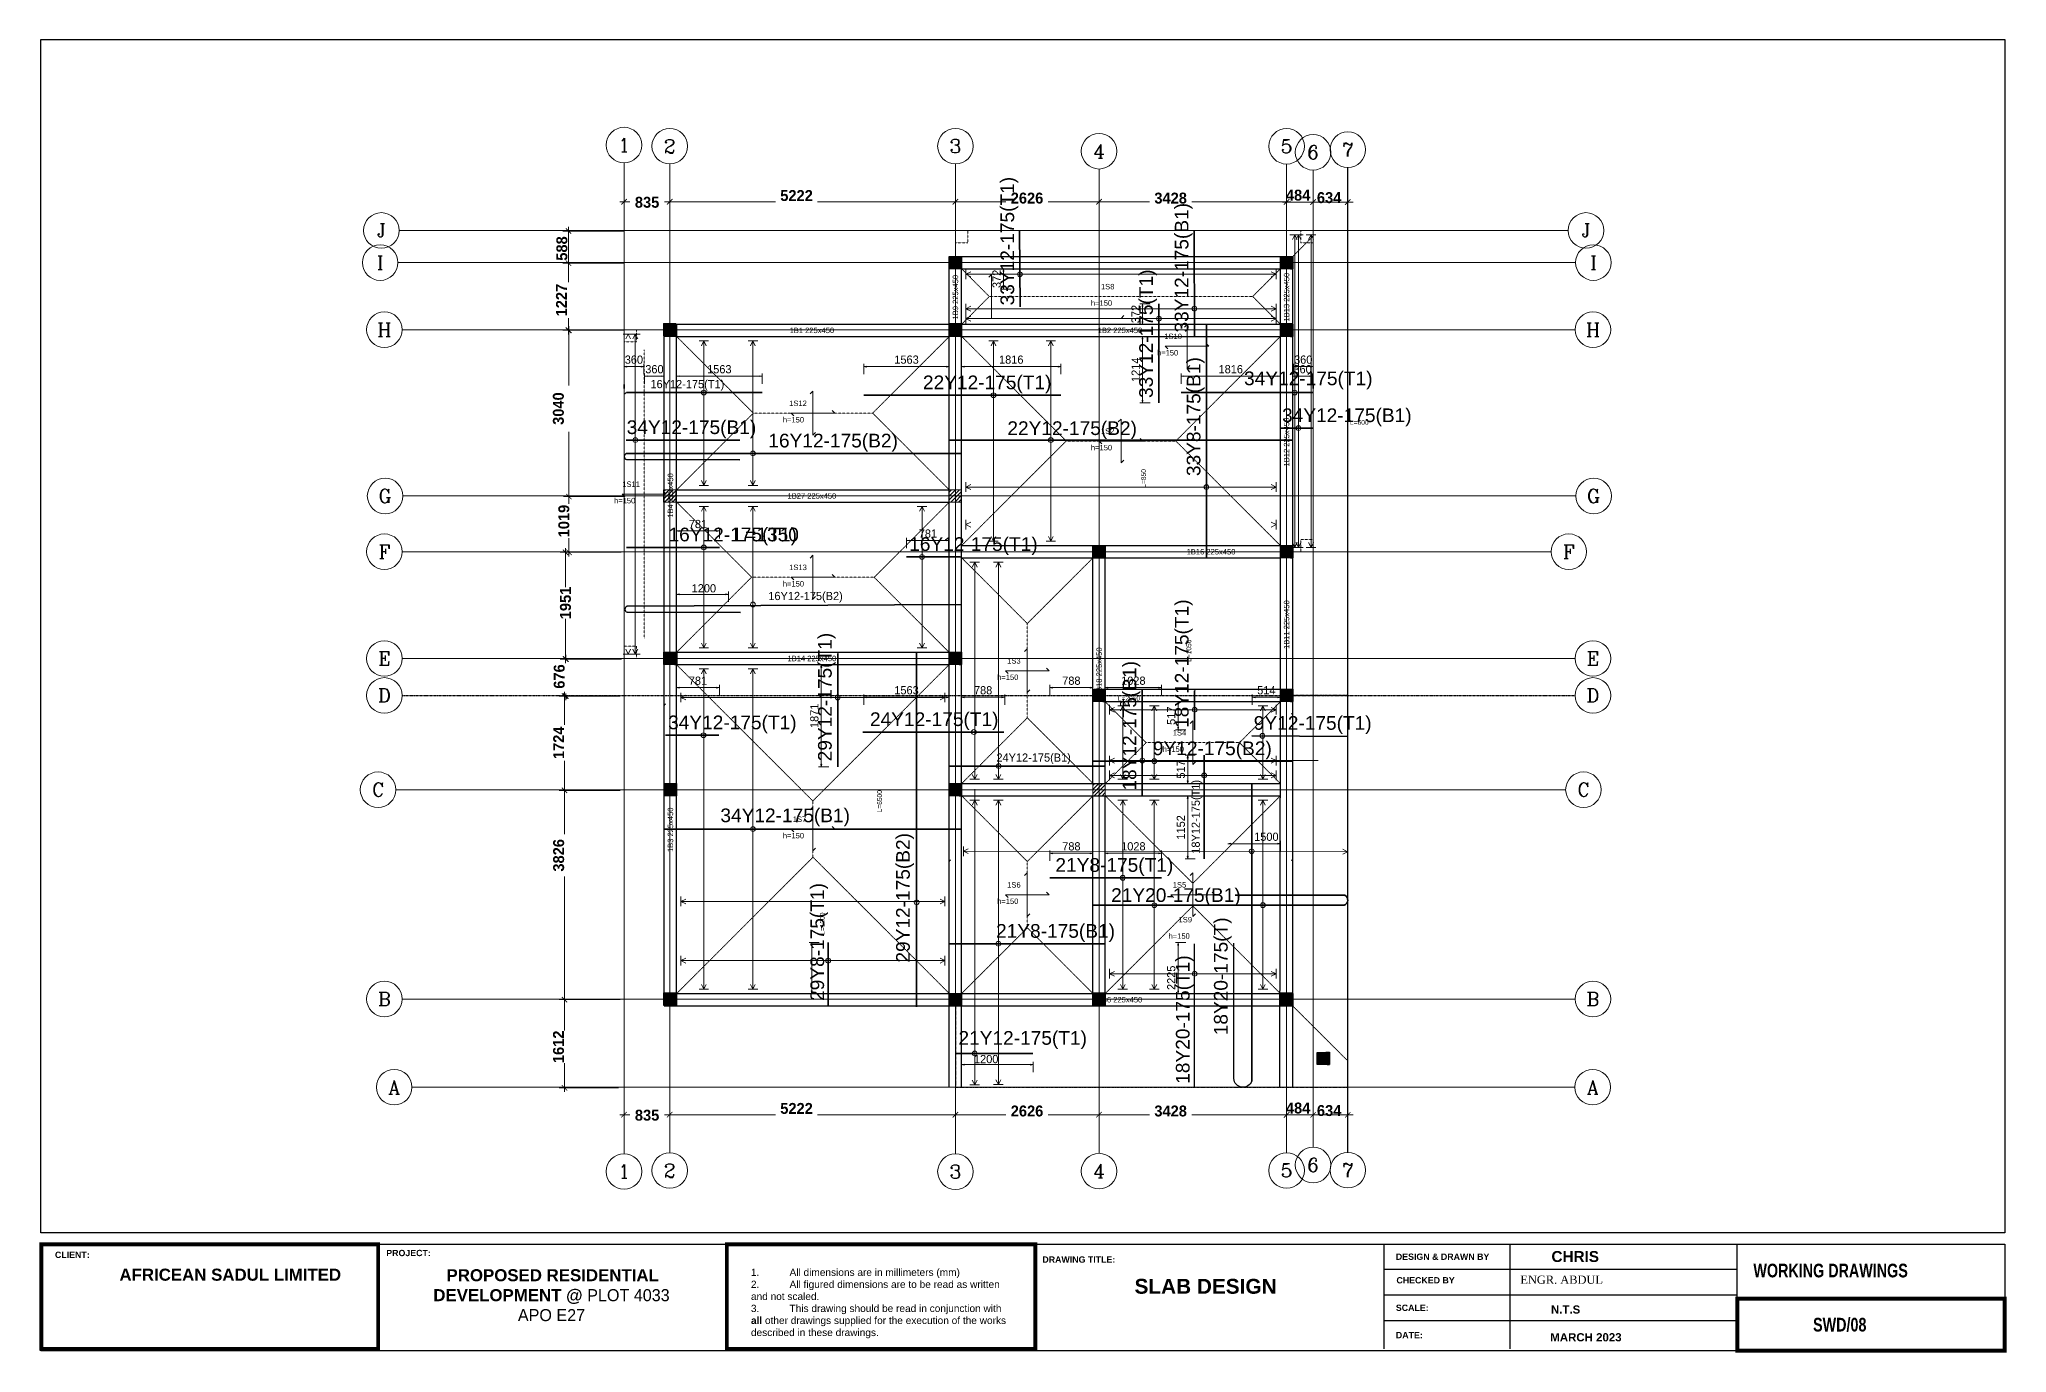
# Model space of a CAD drawing. Header units: inches. Extents: x 23 to 2032867, y 13 to 664695.
# Drawn here: x 1996907 to 2032867, y 347295 to 371302 of the extents above; entities that cross this region are included whole.
import ezdxf
from ezdxf.enums import TextEntityAlignment as Align

# ---------------------------------------------------------------- set-up
doc = ezdxf.new("R2010")
doc.units = ezdxf.units.IN
doc.header["$MEASUREMENT"] = 0
for name, pattern in [('CENTER2', [0.7, 0.5, -0.1, 0, -0.1]), ('CIZGI', [0.4, 0.25, -0.15]), ('HIDDEN2', [0.1875, 0.125, -0.0625])]:
    doc.linetypes.add(name, pattern=pattern)
for name, color, linetype in [('Annotation - Text', 7, 'Continuous'), ('BEAM', 5, 'Continuous'), ('Dimensioning - General', 7, 'Continuous'), ('dimensions', 1, 'Continuous'), ('F5', 5, 'Continuous')]:
    doc.layers.add(name, color=color, linetype=linetype)
for name, color, linetype, lineweight in [('Axis_1', 8, 'CENTER2', 0), ('Axis_2', 8, 'CENTER2', 0), ('AxisBalloons_1', 150, 'ByLayer', 0), ('AxisBalloons_2', 150, 'ByLayer', 0), ('AxisText_1', 18, 'ByLayer', 0), ('AxisText_2', 18, 'ByLayer', 0), ('BeamText', 96, 'ByLayer', 0), ('ColHatch', 11, 'ByLayer', 0), ('Column', 1, 'ByLayer', 0), ('Dim', 5, 'ByLayer', 0), ('RBar_BOT', 18, 'ByLayer', 0), ('RBar_TOP', 18, 'ByLayer', 0), ('RBarLabel_BOT', 6, 'ByLayer', 0), ('RBarLabel_TOP', 6, 'ByLayer', 0), ('RBarLenText_BOT', 8, 'ByLayer', 0), ('RBarLenText_TOP', 8, 'ByLayer', 0), ('RBarSpanLines', 5, 'ByLayer', 0), ('S-_ANOT----_D', 5, 'ByLayer', 0), ('Slab', 5, 'ByLayer', 0), ('SlabEdge', 5, 'ByLayer', 0), ('SlabText', 5, 'ByLayer', 0), ('SlabYieldLine', 11, 'HIDDEN2', 0), ('TRColumn', 5, 'HIDDEN2', 0)]:
    doc.layers.add(name, color=color, linetype=linetype, lineweight=lineweight)
doc.styles.add('AxisText_1', font='ROMANC', dxfattribs={"height": 50})
doc.styles.add('AxisText_2', font='ROMANC', dxfattribs={"height": 50})
doc.styles.add('BeamText', font='TXT', dxfattribs={"height": 1000})
doc.styles.add('City', font='cityb___.ttf', dxfattribs={"height": 200})
doc.styles.add('Dim', font='TXT', dxfattribs={"height": 1000})
doc.styles.add('GENERATED_STYLE_3', font='arialbd.ttf')
doc.styles.add('NEW', font='swisseb.ttf', dxfattribs={"width": 0.75})
doc.styles.add('RBarLabel_BOT', font='TXT', dxfattribs={"height": 20})
doc.styles.add('RBarLabel_TOP', font='TXT', dxfattribs={"height": 20})
doc.styles.add('RBarLenText_BOT', font='TXT', dxfattribs={"height": 17.5})
doc.styles.add('RBarLenText_TOP', font='TXT', dxfattribs={"height": 17.5})
doc.styles.add('SlabText', font='TXT', dxfattribs={"height": 1000})
doc.styles.get("Standard").update_dxf_attribs({"font": 'arial.ttf'})
doc.dimstyles.new('Copy of atus', dxfattribs={"dimtxt": 250, "dimasz": 100, "dimexe": 100, "dimexo": 100, "dimgap": 100, "dimtad": 1, "dimdec": 0, "dimdsep": 46, "dimtxsty": 'City', "dimblk1": 'ARCHTICK', "dimblk2": 'ARCHTICK', "dimsah": 1, "dimcen": 0, "dimdle": 75, "dimclrd": 6, "dimclre": 6, "dimclrt": 5, "dimadec": 0, "dimazin": 0, "dimtfac": 1, "dimtdec": 0, "dimtix": 1, "dimtmove": 2, "dimatfit": 3, "dimldrblk": 'ARCHTICK', "dimfxl": 100, "dimtolj": 1, "dimtzin": 0, "dimlwd": 5, "dimlwe": 5, "dimarcsym": 0})

msp = doc.modelspace()

# ---------------------------------------------------------------- texts
at = {"color": 0}
for s, p in [('33Y12-175(T1)', (2014800.399, 366439.065)), ('33Y12-175(B1)', (2017986.451, 365942.895)), ('33Y12-175(T1)', (2017336.451, 364746.325)), ('33Y8-175(B1)', (2018205.201, 363318.335)), ('18Y12-175(T1)', (2017989.341, 358714.934)), ('29Y12-175(T1)', (2011465.861, 358104.292)), ('18Y12-175(B1)', (2017033.326, 357570.028)), ('29Y12-175(B2)', (2012893.398, 354425.179)), ('29Y8-175(T1)', (2011325.861, 353724.167)), ('18Y20-175(T)', (2018703.304, 353096.465)), ('18Y20-175(T1)', (2018006.98, 352209.482))]:
    msp.add_text(s, height=250, rotation=90, dxfattribs=at).set_placement(p, align=Align.BOTTOM_LEFT)
for s, p in [('22Y12-175(T1)', (2013058.136, 364831.668)), ('34Y12-175(T1)', (2018928.339, 364905.136)), ('34Y12-175(B1)', (2007643.029, 364011.605)), ('22Y12-175(B2)', (2014601.992, 363994.269)), ('34Y12-175(B1)', (2019622.961, 364230.355)), ('16Y12-175(B2)', (2010232.444, 363767.42)), ('16Y12-175(T1)', (2008407.32, 362050.465)), ('L=1350', (2009615.653, 362050.465)), ('16Y12-175(T1)', (2012807.322, 361875.465)), ('34Y12-175(T1)', (2008400.209, 358615.916)), ('24Y12-175(T1)', (2012090.237, 358674.684)), ('9Y12-175(T1)', (2019105.85, 358605.784)), ('9Y12-175(B2)', (2017261.331, 358142.395)), ('34Y12-175(B1)', (2009356.387, 356916.561)), ('21Y8-175(T1)', (2015479.881, 356009.59)), ('21Y20-175(B1)', (2016498.37, 355458.845)), ('21Y8-175(B1)', (2014395.041, 354804.122)), ('21Y12-175(T1)', (2013707.677, 352848.061))]:
    msp.add_text(s, height=250, dxfattribs=at).set_placement(p, align=Align.BOTTOM_LEFT)
at = {"color": 7, "style": 'NEW', "width": 0.75}
msp.add_text(' WORKING DRAWINGS', height=250, dxfattribs=at).set_placement((2028165.486, 348671.062))
at = {"color": 1, "style": 'NEW', "width": 0.75}
msp.add_text('SWD/08', height=250, dxfattribs=at).set_placement((2029328.94, 347681.328))
at = {"linetype": 'Continuous', "insert": (2023978.418, 348703.593), "char_height": 150, "attachment_point": 1}
msp.add_mtext_dynamic_manual_height_columns('{\\fTimes New Roman|b0|i0|c0|p18;ENGR. ABDUL}', width=3693.92271, gutter_width=1, heights=[0], dxfattribs=at)
at = {"layer": 'Annotation - Text', "color": 3, "linetype": 'Continuous', "lineweight": 20, "char_height": 220.29504, "width": 4698.6668, "attachment_point": 2, "line_spacing_factor": 0.992596, "style": 'GENERATED_STYLE_3'}
for s, insert in [('\\pi43.81889;AFRICEAN SADUL LIMITED', (2000375.368, 348830.314)), ('\\pi43.81889;PROPOSED RESIDENTIAL DEVELOPMENT @ {\\fStencil|b0|i0|c0|p82;PLOT 4033 APO E27}', (2006268.747, 348820.199))]:
    msp.add_mtext(s, dxfattribs=dict(at, insert=insert))
at = {"layer": 'Annotation - Text', "color": 5, "linetype": 'Continuous', "lineweight": 20, "insert": (2018224.595, 348643.758), "char_height": 271.96918, "width": 4096.10831, "attachment_point": 2, "style": 'GENERATED_STYLE_3'}
msp.add_mtext('SLAB DESIGN', dxfattribs=at)
at = {"layer": 'AxisText_1', "color": 7, "linetype": 'Continuous', "style": 'AxisText_1'}
for s, p in [('J', (2003159.71, 367808.855)), ('J', (2025178.381, 367808.855)), ('I', (2003137.782, 367221.235)), ('I', (2025313.701, 367221.235)), ('H', (2003214.668, 365994.695)), ('H', (2025305.311, 365994.695)), ('G', (2003227.152, 362954.995)), ('G', (2025317.801, 362954.995)), ('F', (2003214.668, 361935.865)), ('F', (2024864.671, 361935.865)), ('E', (2003214.668, 359984.814)), ('E', (2025305.311, 359984.814)), ('D', (2003214.668, 359308.858)), ('D', (2025305.311, 359308.858)), ('C', (2003098.851, 357585.089)), ('C', (2025131.261, 357585.089)), ('B', (2003214.668, 353759.167)), ('B', (2025305.311, 353759.167)), ('A', (2003392.757, 352147.589)), ('A', (2025300.591, 352147.589))]:
    msp.add_text(s, height=250, dxfattribs=at).set_placement(p, align=Align.MIDDLE_CENTER)
at = {"layer": 'AxisText_2', "color": 0, "linetype": 'Continuous', "style": 'AxisText_2'}
for s, p in [('1', (2007595.009, 369369.595)), ('2', (2008430.399, 369348.825)), ('3', (2013652.311, 369349.685)), ('4', (2016278.061, 369256.905)), ('5', (2019705.631, 369347.515)), ('6', (2020189.811, 369237.635)), ('7', (2020824.161, 369286.305)), ('1', (2007595.009, 350607.116)), ('2', (2008430.399, 350623.933)), ('3', (2013652.311, 350603.865)), ('4', (2016278.061, 350613.471)), ('5', (2019705.631, 350625.249)), ('6', (2020189.811, 350725.098)), ('7', (2020824.161, 350630.601))]:
    msp.add_text(s, height=250, dxfattribs=at).set_placement(p, align=Align.MIDDLE_CENTER)
at = {"layer": 'BeamText', "linetype": 'Continuous', "style": 'BeamText'}
for s, rotation, p in [('1B9 225x450 ', 90, (2013652.311, 366607.965)), ('1B13 225x450 ', 90, (2019705.631, 366607.965)), ('1B12 225x450 ', 90, (2019705.631, 363959.035)), ('1B4 225x450 ', 90, (2008442.899, 362983.505)), ('1B11 225x450 ', 90, (2019705.631, 360622.363)), ('1B18 225x450 ', 89.99999, (2016278.061, 359760.478)), ('1B3 225x450 ', 90, (2008442.899, 356871.99))]:
    msp.add_text(s, height=100, rotation=rotation, dxfattribs=at).set_placement(p, align=Align.MIDDLE_CENTER)
for s, p in [('1B1 225x450 ', (2011047.606, 365982.195)), ('1B2 225x450 ', (2016678.971, 365982.195)), ('1B27 225x450 ', (2011047.606, 362954.995)), ('1B16 225x450 ', (2018343.544, 361935.865)), ('1B14 225x450 ', (2011047.606, 359984.814)), ('1B6 225x450 ', (2016678.971, 353746.667))]:
    msp.add_text(s, height=100, dxfattribs=at).set_placement(p, align=Align.MIDDLE_CENTER)
at = {"layer": 'Dim', "color": 7, "linetype": 'Continuous', "char_height": 150, "width": 10, "attachment_point": 8, "rotation": 90, "style": 'Dim'}
for s, insert in [('372', (2014480.942, 366922.885)), ('372', (2017021.451, 366280.555)), ('1214', (2017021.451, 365262.745)), ('1871', (2011150.861, 358936.592)), ('517', (2017674.341, 358937.793)), ('517', (2017849.341, 357956.154)), ('1152', (2017849.341, 356896.825)), ('2225', (2017674.341, 354147.049))]:
    msp.add_mtext(s, dxfattribs=dict(at, insert=insert))
at = {"layer": 'Dim', "color": 7, "linetype": 'Continuous', "char_height": 150, "width": 10, "attachment_point": 8, "style": 'Dim'}
for s, insert in [('360', (2007775.009, 365370.355)), ('1563', (2012758.402, 365370.355)), ('1816', (2014672.811, 365370.355)), ('360', (2020009.811, 365370.355)), ('360', (2008150.399, 365195.355)), ('1563', (2009336.811, 365195.355)), ('1816', (2018685.131, 365195.355)), ('360', (2019998.131, 365195.355)), ('781', (2008946.105, 362365.465)), ('781', (2013149.108, 362190.465)), ('1200', (2009053.841, 361190.458)), ('781', (2008946.105, 359501.145)), ('788', (2015771.701, 359501.145)), ('1028', (2016904.691, 359501.145)), ('1563', (2012758.402, 359326.145)), ('788', (2014158.671, 359326.145)), ('514', (2019336.061, 359326.145)), ('1500', (2019336.061, 356648.365)), ('788', (2015771.701, 356473.365)), ('1028', (2016904.691, 356473.365)), ('1200', (2014214.85, 352584.342))]:
    msp.add_mtext(s, dxfattribs=dict(at, insert=insert))
at = {"layer": 'F5', "color": 1, "lineweight": -2, "char_height": 115.28938, "width": 1743.06843, "attachment_point": 4}
for s, insert in [('{\\fArial|b1|i0|c0|p34;PROJECT:}', (2003248.458, 349115.718)), ('{\\fArial|b1|i0|c0|p34;CLIENT:}', (1997192.928, 349082.39)), ('{\\fArial|b1|i0|c0|p34;DRAWING TITLE:}', (2015241.328, 348995.788))]:
    msp.add_mtext(s, dxfattribs=dict(at, insert=insert))
at = {"layer": 'F5', "color": 0, "lineweight": -2, "attachment_point": 4}
for s, insert, char_height, width in [('\\pt1.83722;{\\fArial|b1|i0|c0|p34;\\H0.99997x;\\L\\P\\pi-0.97307,l0.97307,t706.14743;\\fArial|b0|i0|c0|p34;\\H0.7476x;\\l1.^IAll dimensions are in millimeters (mm)\\P2.^IAll figured dimensions are to be read as written \\P\\pi0,t3.89193;and not scaled.\\P\\pi-0.97307,t706.14743;3.^IThis drawing should be read in conjunction with \\P\\pi0,t3.89193;\\fArial|b1|i0|c0|p34;all\\fArial|b0|i0|c0|p34; other drawings supplied for the execution of the works \\Pdescribed in these drawings.}', (2009914.105, 348341.116), 176.536858, 4726.85511), ('{\\fArial|b1|i0|c0|p34;DESIGN & DRAWN BY}', (2021703.028, 349047.943), 115.28938, 2101.56602), ('{\\fArial|b1|i0|c0|p34; CHRIS}', (2024469.444, 349050.854), 200, 2101.56602), ('{\\fArial|b1|i0|c0|p34;CHECKED BY}', (2021713.449, 348616.686), 115.28938, 1743.06843), ('{\\fArial|b1|i0|c0|p34;SCALE:}', (2021703.028, 348114.362), 115.28938, 1743.06843), ('{\\fArial|b1|i0|c0|p34;N.T.S}', (2024538.406, 348082.578), 150, 2101.56602), ('{\\fArial|b1|i0|c0|p34;DATE:}', (2021703.028, 347615.002), 115.28938, 1743.06843), ('{\\fArial|b1|i0|c0|p34;MARCH 2023}', (2024524.861, 347574.732), 150, 2101.56602)]:
    msp.add_mtext(s, dxfattribs=dict(at, insert=insert, char_height=char_height, width=width))
at = {"layer": 'RBarLabel_BOT', "color": 0, "linetype": 'Continuous', "style": 'RBarLabel_BOT'}
msp.add_text('16Y12-175(B2)', height=150, dxfattribs=at).set_placement((2010232.444, 361006.715), align=Align.BOTTOM_LEFT)
at = {"layer": 'RBarLabel_BOT', "linetype": 'Continuous', "style": 'RBarLabel_BOT'}
msp.add_text('24Y12-175(B1)', height=150, dxfattribs=at).set_placement((2014401.699, 358052.881), align=Align.BOTTOM_LEFT)
at = {"layer": 'RBarLabel_TOP', "linetype": 'Continuous', "style": 'RBarLabel_TOP'}
msp.add_text('16Y12-175(T1)', height=150, dxfattribs=at).set_placement((2008077.79, 364880.355), align=Align.BOTTOM_LEFT)
msp.add_text('18Y12-175(T1)', height=150, rotation=90, dxfattribs=at).set_placement((2018164.341, 356415.745), align=Align.BOTTOM_LEFT)
at = {"layer": 'RBarLenText_BOT', "linetype": 'Continuous', "style": 'RBarLenText_BOT'}
msp.add_text('L=600', height=87.5, dxfattribs=at).set_placement((2020864.631, 364230.355), align=Align.BOTTOM_LEFT)
msp.add_text('L=6500', height=87.5, rotation=90, dxfattribs=at).set_placement((2012334.611, 357171.268), align=Align.BOTTOM_LEFT)
at = {"layer": 'RBarLenText_TOP', "linetype": 'Continuous', "style": 'RBarLenText_TOP'}
for s, p in [('L=850', (2017161.451, 363106.635)), ('L=1050', (2017989.341, 359923.267)), ('L=1200', (2011290.861, 354933.87))]:
    msp.add_text(s, height=87.5, rotation=90, dxfattribs=at).set_placement(p, align=Align.BOTTOM_LEFT)
msp.add_text('L=2050', height=87.5, dxfattribs=at).set_placement((2016621.551, 359186.145), align=Align.BOTTOM_LEFT)
at = {"layer": 'SlabText', "linetype": 'Continuous', "style": 'SlabText'}
for s, p in [('1S8', (2016312.311, 366701.715)), ('h=150', (2016128.971, 366401.715)), ('1S10', (2017470.091, 365792.825)), ('h=150', (2017336.751, 365492.825)), ('1S12', (2010614.273, 364568.595)), ('h=150', (2010497.606, 364268.595)), ('1S2', (2016312.311, 364059.035)), ('h=150', (2016128.971, 363759.035)), ('1S11', (2007562.704, 363089.755)), ('h=150', (2007412.704, 362789.755)), ('h=150', (2010497.606, 361269.905)), ('1S13', (2010614.273, 361569.905)), ('1S7', (2010680.94, 356965.74)), ('h=150', (2010497.606, 356665.74)), ('h=150', (2017548.201, 354830.205)), ('1S9', (2017731.531, 355130.205))]:
    msp.add_text(s, height=100, dxfattribs=at).set_placement(p, align=Align.BOTTOM_LEFT)
for s, rotation, p in [('1S3', -0.0000016, (2014598.521, 359860.478)), ('h=150', -0.0000016, (2014415.191, 359560.478)), ('1S4', 0.0000001, (2017625.181, 358546.973)), ('h=150', 0.0000001, (2017441.841, 358246.973)), ('1S6', -0.0000016, (2014598.521, 355765.878)), ('1S5', 0.0000002, (2017625.181, 355765.878)), ('h=150', -0.0000016, (2014415.191, 355465.878))]:
    msp.add_text(s, height=100, rotation=rotation, dxfattribs=at).set_placement(p, align=Align.BOTTOM_LEFT)

# ---------------------------------------------------------------- blocks, each defined once
blk = doc.blocks.new('PCDIM_ARROW')
at = {"layer": 'Dim'}
blk.add_hatch(color=256, dxfattribs=at).paths.add_polyline_path([(0, 0), (-1, 0.1667), (-1, -0.1667)], flags=0)
blk.add_hatch(color=256, dxfattribs=at).paths.add_polyline_path([(0, 0), (-1, 0.1667), (-1, -0.1667)], flags=0)
blk.add_hatch(color=256, dxfattribs=at).paths.add_polyline_path([(0, 0), (-1, 0.1667), (-1, -0.1667)], flags=0)
blk.add_hatch(color=256, dxfattribs=at).paths.add_polyline_path([(0, 0), (-1, 0.1667), (-1, -0.1667)], flags=0)
at = {"layer": 'S-_ANOT----_D'}
blk.add_hatch(color=256, dxfattribs=at).paths.add_polyline_path([(0, 0), (-1, 0.1667), (-1, -0.1667)], flags=0)
blk.add_hatch(color=256, dxfattribs=at).paths.add_polyline_path([(0, 0), (-1, 0.1667), (-1, -0.1667)], flags=0)
at = {"layer": 'Dim'}
blk.add_lwpolyline([(0, 0), (-1, 0.1667), (-1, -0.1667)], close=True, dxfattribs=at)
blk.add_lwpolyline([(0, 0), (-1, 0.1667), (-1, -0.1667)], close=True, dxfattribs=at)
blk.add_lwpolyline([(0, 0), (-1, 0.1667), (-1, -0.1667)], close=True, dxfattribs=at)
blk.add_lwpolyline([(0, 0), (-1, 0.1667), (-1, -0.1667)], close=True, dxfattribs=at)
at = {"layer": 'S-_ANOT----_D'}
blk.add_lwpolyline([(0, 0), (-1, 0.1667), (-1, -0.1667)], close=True, dxfattribs=at)
blk.add_lwpolyline([(0, 0), (-1, 0.1667), (-1, -0.1667)], close=True, dxfattribs=at)
blk = doc.blocks.new('_ArchTick')
at = {"color": 0, "linetype": 'ByBlock', "const_width": 0.15}
blk.add_lwpolyline([(-0.5, -0.5), (0.5, 0.5)], dxfattribs=at)
blk = doc.blocks.new('*D261')
at = {"layer": 'Defpoints', "color": 0, "linetype": 'Continuous', "transparency": 16777216}
for p in [(2007595, 368336), (2008430, 368333), (2008430, 368265)]:
    blk.add_point(p, dxfattribs=at)
at = {"layer": 'Dimensioning - General', "color": 6, "linetype": 'Continuous', "lineweight": 5, "transparency": 16777216}
for p, q in [((2007520, 368333), (2007700, 368333)), ((2008505, 368333), (2008333, 368333))]:
    blk.add_line(p, q, dxfattribs=at)
at = {"layer": 'Dimensioning - General', "color": 6, "lineweight": 5, "transparency": 16777216}
for p, q in [((2007595, 368236), (2007595, 368233)), ((2008430, 368365), (2008430, 368433))]:
    blk.add_line(p, q, dxfattribs=at)
at = {"layer": 'Dimensioning - General', "color": 6, "linetype": 'Continuous', "lineweight": 5, "transparency": 16777216, "xscale": 100, "yscale": 100, "zscale": 100, "rotation": 180}
blk.add_blockref('_ArchTick', (2007595, 368333), dxfattribs=at)
at = {"layer": 'Dimensioning - General', "color": 6, "linetype": 'Continuous', "lineweight": 5, "transparency": 16777216, "xscale": 100, "yscale": 100, "zscale": 100}
blk.add_blockref('_ArchTick', (2008430, 368333), dxfattribs=at)
at = {"layer": 'Dimensioning - General', "color": 5, "linetype": 'Continuous', "lineweight": 20, "transparency": 16777216, "insert": (2008016, 368322), "char_height": 200, "attachment_point": 5, "style": 'City'}
blk.add_mtext('\\A1;835', dxfattribs=at)
blk = doc.blocks.new('*D262')
at = {"layer": 'Defpoints', "color": 0, "linetype": 'Continuous', "transparency": 16777216}
for p in [(2008430, 368336), (2013652, 368333), (2013652, 367798)]:
    blk.add_point(p, dxfattribs=at)
at = {"layer": 'Dimensioning - General', "color": 6, "linetype": 'Continuous', "lineweight": 5, "transparency": 16777216}
for p, q in [((2008355, 368333), (2010366, 368333)), ((2013727, 368333), (2011130, 368333))]:
    blk.add_line(p, q, dxfattribs=at)
at = {"layer": 'Dimensioning - General', "color": 6, "lineweight": 5, "transparency": 16777216}
for p, q in [((2008430, 368236), (2008430, 368233)), ((2013652, 367898), (2013652, 368433))]:
    blk.add_line(p, q, dxfattribs=at)
at = {"layer": 'Dimensioning - General', "color": 6, "linetype": 'Continuous', "lineweight": 5, "transparency": 16777216, "xscale": 100, "yscale": 100, "zscale": 100, "rotation": 180}
blk.add_blockref('_ArchTick', (2008430, 368333), dxfattribs=at)
at = {"layer": 'Dimensioning - General', "color": 6, "linetype": 'Continuous', "lineweight": 5, "transparency": 16777216, "xscale": 100, "yscale": 100, "zscale": 100}
blk.add_blockref('_ArchTick', (2013652, 368333), dxfattribs=at)
at = {"layer": 'Dimensioning - General', "color": 5, "linetype": 'Continuous', "lineweight": 20, "transparency": 16777216, "insert": (2010748, 368446), "char_height": 200, "attachment_point": 5, "style": 'City'}
blk.add_mtext('\\A1;5222', dxfattribs=at)
blk = doc.blocks.new('*D263')
at = {"layer": 'Defpoints', "color": 0, "linetype": 'Continuous', "transparency": 16777216}
for p in [(2013652, 368336), (2016278, 368333), (2016278, 367798)]:
    blk.add_point(p, dxfattribs=at)
at = {"layer": 'Dimensioning - General', "color": 6, "linetype": 'Continuous', "lineweight": 5, "transparency": 16777216}
for p, q in [((2013577, 368333), (2014576, 368333)), ((2016353, 368333), (2015345, 368333))]:
    blk.add_line(p, q, dxfattribs=at)
at = {"layer": 'Dimensioning - General', "color": 6, "lineweight": 5, "transparency": 16777216}
for p, q in [((2013652, 368236), (2013652, 368233)), ((2016278, 367898), (2016278, 368433))]:
    blk.add_line(p, q, dxfattribs=at)
at = {"layer": 'Dimensioning - General', "color": 6, "linetype": 'Continuous', "lineweight": 5, "transparency": 16777216, "xscale": 100, "yscale": 100, "zscale": 100, "rotation": 180}
blk.add_blockref('_ArchTick', (2013652, 368333), dxfattribs=at)
at = {"layer": 'Dimensioning - General', "color": 6, "linetype": 'Continuous', "lineweight": 5, "transparency": 16777216, "xscale": 100, "yscale": 100, "zscale": 100}
blk.add_blockref('_ArchTick', (2016278, 368333), dxfattribs=at)
at = {"layer": 'Dimensioning - General', "color": 5, "linetype": 'Continuous', "lineweight": 20, "transparency": 16777216, "insert": (2014961, 368399), "char_height": 200, "attachment_point": 5, "style": 'City'}
blk.add_mtext('\\A1;2626', dxfattribs=at)
blk = doc.blocks.new('*D264')
at = {"layer": 'Defpoints', "color": 0, "linetype": 'Continuous', "transparency": 16777216}
for p in [(2016278, 368336), (2019706, 368333), (2019706, 367798)]:
    blk.add_point(p, dxfattribs=at)
at = {"layer": 'Dimensioning - General', "color": 6, "linetype": 'Continuous', "lineweight": 5, "transparency": 16777216}
for p, q in [((2016203, 368333), (2017200, 368333)), ((2019781, 368333), (2017973, 368333))]:
    blk.add_line(p, q, dxfattribs=at)
at = {"layer": 'Dimensioning - General', "color": 6, "lineweight": 5, "transparency": 16777216}
for p, q in [((2016278, 368236), (2016278, 368233)), ((2019706, 367898), (2019706, 368433))]:
    blk.add_line(p, q, dxfattribs=at)
at = {"layer": 'Dimensioning - General', "color": 6, "linetype": 'Continuous', "lineweight": 5, "transparency": 16777216, "xscale": 100, "yscale": 100, "zscale": 100, "rotation": 180}
blk.add_blockref('_ArchTick', (2016278, 368333), dxfattribs=at)
at = {"layer": 'Dimensioning - General', "color": 6, "linetype": 'Continuous', "lineweight": 5, "transparency": 16777216, "xscale": 100, "yscale": 100, "zscale": 100}
blk.add_blockref('_ArchTick', (2019706, 368333), dxfattribs=at)
at = {"layer": 'Dimensioning - General', "color": 5, "linetype": 'Continuous', "lineweight": 20, "transparency": 16777216, "insert": (2017586, 368399), "char_height": 200, "attachment_point": 5, "style": 'City'}
blk.add_mtext('\\A1;3428', dxfattribs=at)
blk = doc.blocks.new('*D265')
at = {"layer": 'Defpoints', "color": 0, "linetype": 'Continuous', "transparency": 16777216}
for p in [(2019706, 368330), (2020190, 368328), (2020190, 367798)]:
    blk.add_point(p, dxfattribs=at)
at = {"layer": 'Dimensioning - General', "color": 6, "linetype": 'Continuous', "lineweight": 5, "transparency": 16777216}
blk.add_line((2019631, 368328), (2020265, 368328), dxfattribs=at)
at = {"layer": 'Dimensioning - General', "color": 6, "lineweight": 5, "transparency": 16777216}
for p, q in [((2020190, 367898), (2020190, 368428)), ((2019706, 368230), (2019706, 368228))]:
    blk.add_line(p, q, dxfattribs=at)
at = {"layer": 'Dimensioning - General', "color": 6, "linetype": 'Continuous', "lineweight": 5, "transparency": 16777216, "xscale": 100, "yscale": 100, "zscale": 100, "rotation": 180}
blk.add_blockref('_ArchTick', (2019706, 368328), dxfattribs=at)
at = {"layer": 'Dimensioning - General', "color": 6, "linetype": 'Continuous', "lineweight": 5, "transparency": 16777216, "xscale": 100, "yscale": 100, "zscale": 100}
blk.add_blockref('_ArchTick', (2020190, 368328), dxfattribs=at)
at = {"layer": 'Dimensioning - General', "color": 5, "linetype": 'Continuous', "lineweight": 20, "transparency": 16777216, "insert": (2019916, 368453), "char_height": 200, "attachment_point": 5, "style": 'City'}
blk.add_mtext('\\A1;484', dxfattribs=at)
blk = doc.blocks.new('*D266')
at = {"layer": 'Defpoints', "color": 0, "linetype": 'Continuous', "transparency": 16777216}
for p in [(2020190, 368330), (2020824, 368328), (2020824, 367798)]:
    blk.add_point(p, dxfattribs=at)
at = {"layer": 'Dimensioning - General', "color": 6, "linetype": 'Continuous', "lineweight": 5, "transparency": 16777216}
for p, q in [((2020190, 368328), (2020090, 368328)), ((2020190, 368328), (2020824, 368328)), ((2020824, 368328), (2020924, 368328))]:
    blk.add_line(p, q, dxfattribs=at)
at = {"layer": 'Dimensioning - General', "color": 6, "lineweight": 5, "transparency": 16777216}
for p, q in [((2020824, 367898), (2020824, 368428)), ((2020190, 368230), (2020190, 368228))]:
    blk.add_line(p, q, dxfattribs=at)
at = {"layer": 'Dimensioning - General', "color": 6, "linetype": 'Continuous', "lineweight": 5, "transparency": 16777216, "xscale": 100, "yscale": 100, "zscale": 100}
blk.add_blockref('_ArchTick', (2020190, 368328), dxfattribs=at)
at = {"layer": 'Dimensioning - General', "color": 6, "linetype": 'Continuous', "lineweight": 5, "transparency": 16777216, "xscale": 100, "yscale": 100, "zscale": 100, "rotation": 180}
blk.add_blockref('_ArchTick', (2020824, 368328), dxfattribs=at)
at = {"layer": 'Dimensioning - General', "color": 5, "linetype": 'Continuous', "lineweight": 20, "transparency": 16777216, "insert": (2020483, 368407), "char_height": 200, "attachment_point": 5, "style": 'City'}
blk.add_mtext('\\A1;634', dxfattribs=at)
blk = doc.blocks.new('*D267')
at = {"layer": 'Defpoints', "color": 0, "linetype": 'Continuous', "transparency": 16777216}
for p in [(2006579, 367798), (2007695, 367798), (2007595, 367210)]:
    blk.add_point(p, dxfattribs=at)
at = {"layer": 'Dimensioning - General', "color": 6, "linetype": 'Continuous', "lineweight": 5, "transparency": 16777216}
blk.add_line((2006579, 367135), (2006579, 367873), dxfattribs=at)
at = {"layer": 'Dimensioning - General', "color": 6, "lineweight": 5, "transparency": 16777216}
for p, q in [((2007595, 367798), (2006479, 367798)), ((2007495, 367210), (2006479, 367210))]:
    blk.add_line(p, q, dxfattribs=at)
at = {"layer": 'Dimensioning - General', "color": 6, "linetype": 'Continuous', "lineweight": 5, "transparency": 16777216, "xscale": 100, "yscale": 100, "zscale": 100}
for p, rotation in [((2006579, 367798), 90), ((2006579, 367210), 270)]:
    blk.add_blockref('_ArchTick', p, dxfattribs=dict(at, rotation=rotation))
at = {"layer": 'Dimensioning - General', "color": 5, "linetype": 'Continuous', "lineweight": 20, "transparency": 16777216, "insert": (2006459, 367479), "char_height": 200, "attachment_point": 5, "rotation": 90, "style": 'City'}
blk.add_mtext('\\A1;588', dxfattribs=at)
blk = doc.blocks.new('*D268')
at = {"layer": 'Defpoints', "color": 0, "linetype": 'Continuous', "transparency": 16777216}
for p in [(2006579, 367210), (2007695, 367210), (2007595, 365983)]:
    blk.add_point(p, dxfattribs=at)
at = {"layer": 'Dimensioning - General', "color": 6, "lineweight": 5, "transparency": 16777216}
for p, q in [((2007595, 367210), (2006479, 367210)), ((2007495, 365983), (2006479, 365983))]:
    blk.add_line(p, q, dxfattribs=at)
at = {"layer": 'Dimensioning - General', "color": 6, "linetype": 'Continuous', "lineweight": 5, "transparency": 16777216}
for p, q in [((2006579, 367285), (2006579, 366865)), ((2006579, 365908), (2006579, 366205))]:
    blk.add_line(p, q, dxfattribs=at)
at = {"layer": 'Dimensioning - General', "color": 6, "linetype": 'Continuous', "lineweight": 5, "transparency": 16777216, "xscale": 100, "yscale": 100, "zscale": 100}
for p, rotation in [((2006579, 367210), 90), ((2006579, 365983), 270)]:
    blk.add_blockref('_ArchTick', p, dxfattribs=dict(at, rotation=rotation))
at = {"layer": 'Dimensioning - General', "color": 5, "linetype": 'Continuous', "lineweight": 20, "transparency": 16777216, "insert": (2006451, 366535), "char_height": 200, "attachment_point": 5, "rotation": 90, "style": 'City'}
blk.add_mtext('\\A1;1227', dxfattribs=at)
blk = doc.blocks.new('*D269')
at = {"layer": 'Defpoints', "color": 0, "linetype": 'Continuous', "transparency": 16777216}
for p in [(2006588, 365983), (2007704, 365983), (2007595, 362944)]:
    blk.add_point(p, dxfattribs=at)
at = {"layer": 'Dimensioning - General', "color": 6, "lineweight": 5, "transparency": 16777216}
for p, q in [((2007604, 365983), (2006488, 365983)), ((2007495, 362944), (2006488, 362944))]:
    blk.add_line(p, q, dxfattribs=at)
at = {"layer": 'Dimensioning - General', "color": 6, "linetype": 'Continuous', "lineweight": 5, "transparency": 16777216}
for p, q in [((2006588, 366058), (2006588, 364977)), ((2006588, 362869), (2006588, 364127))]:
    blk.add_line(p, q, dxfattribs=at)
at = {"layer": 'Dimensioning - General', "color": 6, "linetype": 'Continuous', "lineweight": 5, "transparency": 16777216, "xscale": 100, "yscale": 100, "zscale": 100}
for p, rotation in [((2006588, 365983), 90), ((2006588, 362944), 270)]:
    blk.add_blockref('_ArchTick', p, dxfattribs=dict(at, rotation=rotation))
at = {"layer": 'Dimensioning - General', "color": 5, "linetype": 'Continuous', "lineweight": 20, "transparency": 16777216, "insert": (2006396, 364552), "char_height": 200, "attachment_point": 5, "rotation": 90, "style": 'City'}
blk.add_mtext('\\A1;3040', dxfattribs=at)
blk = doc.blocks.new('*D270')
at = {"layer": 'Defpoints', "color": 0, "linetype": 'Continuous', "transparency": 16777216}
for p in [(2006525, 361925), (2007641, 361925), (2007595, 359974)]:
    blk.add_point(p, dxfattribs=at)
at = {"layer": 'Dimensioning - General', "color": 6, "lineweight": 5, "transparency": 16777216}
for p, q in [((2007541, 361925), (2006425, 361925)), ((2007495, 359974), (2006425, 359974))]:
    blk.add_line(p, q, dxfattribs=at)
at = {"layer": 'Dimensioning - General', "color": 6, "linetype": 'Continuous', "lineweight": 5, "transparency": 16777216}
for p, q in [((2006525, 362000), (2006525, 361285)), ((2006525, 359899), (2006525, 360712))]:
    blk.add_line(p, q, dxfattribs=at)
at = {"layer": 'Dimensioning - General', "color": 6, "linetype": 'Continuous', "lineweight": 5, "transparency": 16777216, "xscale": 100, "yscale": 100, "zscale": 100}
for p, rotation in [((2006525, 361925), 90), ((2006525, 359974), 270)]:
    blk.add_blockref('_ArchTick', p, dxfattribs=dict(at, rotation=rotation))
at = {"layer": 'Dimensioning - General', "color": 5, "linetype": 'Continuous', "lineweight": 20, "transparency": 16777216, "insert": (2006525, 360999), "char_height": 200, "attachment_point": 5, "rotation": 90, "style": 'City'}
blk.add_mtext('\\A1;1951', dxfattribs=at)
blk = doc.blocks.new('*D271')
at = {"layer": 'Defpoints', "color": 0, "linetype": 'Continuous', "transparency": 16777216}
for p in [(2006507, 359298), (2007623, 359298), (2007595, 357574)]:
    blk.add_point(p, dxfattribs=at)
at = {"layer": 'Dimensioning - General', "color": 6, "lineweight": 5, "transparency": 16777216}
for p, q in [((2007523, 359298), (2006407, 359298)), ((2007495, 357574), (2006407, 357574))]:
    blk.add_line(p, q, dxfattribs=at)
at = {"layer": 'Dimensioning - General', "color": 6, "linetype": 'Continuous', "lineweight": 5, "transparency": 16777216}
for p, q in [((2006507, 359373), (2006507, 358772)), ((2006507, 357499), (2006507, 358114))]:
    blk.add_line(p, q, dxfattribs=at)
at = {"layer": 'Dimensioning - General', "color": 6, "linetype": 'Continuous', "lineweight": 5, "transparency": 16777216, "xscale": 100, "yscale": 100, "zscale": 100}
for p, rotation in [((2006507, 359298), 90), ((2006507, 357574), 270)]:
    blk.add_blockref('_ArchTick', p, dxfattribs=dict(at, rotation=rotation))
at = {"layer": 'Dimensioning - General', "color": 5, "linetype": 'Continuous', "lineweight": 20, "transparency": 16777216, "insert": (2006400, 358443), "char_height": 200, "attachment_point": 5, "rotation": 90, "style": 'City'}
blk.add_mtext('\\A1;1724', dxfattribs=at)
blk = doc.blocks.new('*D272')
at = {"layer": 'Defpoints', "color": 0, "linetype": 'Continuous', "transparency": 16777216}
for p in [(2006507, 353748), (2007623, 353748), (2007595, 352136)]:
    blk.add_point(p, dxfattribs=at)
at = {"layer": 'Dimensioning - General', "color": 6, "lineweight": 5, "transparency": 16777216}
for p, q in [((2007523, 353748), (2006407, 353748)), ((2007495, 352136), (2006407, 352136))]:
    blk.add_line(p, q, dxfattribs=at)
at = {"layer": 'Dimensioning - General', "color": 6, "linetype": 'Continuous', "lineweight": 5, "transparency": 16777216}
for p, q in [((2006507, 353823), (2006507, 353182)), ((2006507, 352061), (2006507, 352587))]:
    blk.add_line(p, q, dxfattribs=at)
at = {"layer": 'Dimensioning - General', "color": 6, "linetype": 'Continuous', "lineweight": 5, "transparency": 16777216, "xscale": 100, "yscale": 100, "zscale": 100}
for p, rotation in [((2006507, 353748), 90), ((2006507, 352136), 270)]:
    blk.add_blockref('_ArchTick', p, dxfattribs=dict(at, rotation=rotation))
at = {"layer": 'Dimensioning - General', "color": 5, "linetype": 'Continuous', "lineweight": 20, "transparency": 16777216, "insert": (2006398, 352885), "char_height": 200, "attachment_point": 5, "rotation": 90, "style": 'City'}
blk.add_mtext('\\A1;1612', dxfattribs=at)
blk = doc.blocks.new('*D273')
at = {"layer": 'Defpoints', "color": 0, "linetype": 'Continuous', "transparency": 16777216}
for p in [(2006507, 357574), (2007623, 357574), (2007595, 353748)]:
    blk.add_point(p, dxfattribs=at)
at = {"layer": 'Dimensioning - General', "color": 6, "lineweight": 5, "transparency": 16777216}
for p, q in [((2007523, 357574), (2006407, 357574)), ((2007495, 353748), (2006407, 353748))]:
    blk.add_line(p, q, dxfattribs=at)
at = {"layer": 'Dimensioning - General', "color": 6, "linetype": 'Continuous', "lineweight": 5, "transparency": 16777216}
for p, q in [((2006507, 357649), (2006507, 356773)), ((2006507, 353673), (2006507, 355999))]:
    blk.add_line(p, q, dxfattribs=at)
at = {"layer": 'Dimensioning - General', "color": 6, "linetype": 'Continuous', "lineweight": 5, "transparency": 16777216, "xscale": 100, "yscale": 100, "zscale": 100}
for p, rotation in [((2006507, 357574), 90), ((2006507, 353748), 270)]:
    blk.add_blockref('_ArchTick', p, dxfattribs=dict(at, rotation=rotation))
at = {"layer": 'Dimensioning - General', "color": 5, "linetype": 'Continuous', "lineweight": 20, "transparency": 16777216, "insert": (2006401, 356386), "char_height": 200, "attachment_point": 5, "rotation": 90, "style": 'City'}
blk.add_mtext('\\A1;3826', dxfattribs=at)
blk = doc.blocks.new('*D278')
at = {"layer": 'Defpoints', "color": 0, "linetype": 'Continuous', "transparency": 16777216}
for p in [(2006588, 362944), (2007704, 362944), (2007619, 361925)]:
    blk.add_point(p, dxfattribs=at)
at = {"layer": 'Dimensioning - General', "color": 6, "lineweight": 5, "transparency": 16777216}
for p, q in [((2007604, 362944), (2006488, 362944)), ((2007519, 361925), (2006488, 361925))]:
    blk.add_line(p, q, dxfattribs=at)
at = {"layer": 'Dimensioning - General', "color": 6, "linetype": 'Continuous', "lineweight": 5, "transparency": 16777216}
for p, q in [((2006588, 363019), (2006588, 362809)), ((2006588, 361850), (2006588, 362184))]:
    blk.add_line(p, q, dxfattribs=at)
at = {"layer": 'Dimensioning - General', "color": 6, "linetype": 'Continuous', "lineweight": 5, "transparency": 16777216, "xscale": 100, "yscale": 100, "zscale": 100}
for p, rotation in [((2006588, 362944), 90), ((2006588, 361925), 270)]:
    blk.add_blockref('_ArchTick', p, dxfattribs=dict(at, rotation=rotation))
at = {"layer": 'Dimensioning - General', "color": 5, "linetype": 'Continuous', "lineweight": 20, "transparency": 16777216, "insert": (2006495, 362496), "char_height": 200, "attachment_point": 5, "rotation": 90, "style": 'City'}
blk.add_mtext('\\A1;1019', dxfattribs=at)
blk = doc.blocks.new('*D279')
at = {"layer": 'Defpoints', "color": 0, "linetype": 'Continuous', "transparency": 16777216}
for p in [(2006531, 359974), (2007647, 359974), (2007619, 359298)]:
    blk.add_point(p, dxfattribs=at)
at = {"layer": 'Dimensioning - General', "color": 6, "lineweight": 5, "transparency": 16777216}
for p, q in [((2007547, 359974), (2006431, 359974)), ((2007519, 359298), (2006431, 359298))]:
    blk.add_line(p, q, dxfattribs=at)
at = {"layer": 'Dimensioning - General', "color": 6, "linetype": 'Continuous', "lineweight": 5, "transparency": 16777216}
for p, q in [((2006531, 360049), (2006531, 359964)), ((2006531, 359223), (2006531, 359345))]:
    blk.add_line(p, q, dxfattribs=at)
at = {"layer": 'Dimensioning - General', "color": 6, "linetype": 'Continuous', "lineweight": 5, "transparency": 16777216, "xscale": 100, "yscale": 100, "zscale": 100}
for p, rotation in [((2006531, 359974), 90), ((2006531, 359298), 270)]:
    blk.add_blockref('_ArchTick', p, dxfattribs=dict(at, rotation=rotation))
at = {"layer": 'Dimensioning - General', "color": 5, "linetype": 'Continuous', "lineweight": 20, "transparency": 16777216, "insert": (2006411, 359655), "char_height": 200, "attachment_point": 5, "rotation": 90, "style": 'City'}
blk.add_mtext('\\A1;676', dxfattribs=at)
blk = doc.blocks.new('*D280')
at = {"layer": 'Defpoints', "color": 0, "linetype": 'Continuous', "transparency": 16777216}
for p in [(2007595, 351647), (2008430, 351645), (2008430, 351576)]:
    blk.add_point(p, dxfattribs=at)
at = {"layer": 'Dimensioning - General', "color": 6, "lineweight": 5, "transparency": 16777216}
for p, q in [((2008430, 351676), (2008430, 351745)), ((2007595, 351547), (2007595, 351545))]:
    blk.add_line(p, q, dxfattribs=at)
at = {"layer": 'Dimensioning - General', "color": 6, "linetype": 'Continuous', "lineweight": 5, "transparency": 16777216}
for p, q in [((2007520, 351645), (2007700, 351645)), ((2008505, 351645), (2008333, 351645))]:
    blk.add_line(p, q, dxfattribs=at)
at = {"layer": 'Dimensioning - General', "color": 6, "linetype": 'Continuous', "lineweight": 5, "transparency": 16777216, "xscale": 100, "yscale": 100, "zscale": 100, "rotation": 180}
blk.add_blockref('_ArchTick', (2007595, 351645), dxfattribs=at)
at = {"layer": 'Dimensioning - General', "color": 6, "linetype": 'Continuous', "lineweight": 5, "transparency": 16777216, "xscale": 100, "yscale": 100, "zscale": 100}
blk.add_blockref('_ArchTick', (2008430, 351645), dxfattribs=at)
at = {"layer": 'Dimensioning - General', "color": 5, "linetype": 'Continuous', "lineweight": 20, "transparency": 16777216, "insert": (2008016, 351634), "char_height": 200, "attachment_point": 5, "style": 'City'}
blk.add_mtext('\\A1;835', dxfattribs=at)
blk = doc.blocks.new('*D281')
at = {"layer": 'Defpoints', "color": 0, "linetype": 'Continuous', "transparency": 16777216}
for p in [(2008430, 351647), (2013652, 351645), (2013652, 351109)]:
    blk.add_point(p, dxfattribs=at)
at = {"layer": 'Dimensioning - General', "color": 6, "lineweight": 5, "transparency": 16777216}
for p, q in [((2013652, 351209), (2013652, 351745)), ((2008430, 351547), (2008430, 351545))]:
    blk.add_line(p, q, dxfattribs=at)
at = {"layer": 'Dimensioning - General', "color": 6, "linetype": 'Continuous', "lineweight": 5, "transparency": 16777216}
for p, q in [((2008355, 351645), (2010366, 351645)), ((2013727, 351645), (2011130, 351645))]:
    blk.add_line(p, q, dxfattribs=at)
at = {"layer": 'Dimensioning - General', "color": 6, "linetype": 'Continuous', "lineweight": 5, "transparency": 16777216, "xscale": 100, "yscale": 100, "zscale": 100, "rotation": 180}
blk.add_blockref('_ArchTick', (2008430, 351645), dxfattribs=at)
at = {"layer": 'Dimensioning - General', "color": 6, "linetype": 'Continuous', "lineweight": 5, "transparency": 16777216, "xscale": 100, "yscale": 100, "zscale": 100}
blk.add_blockref('_ArchTick', (2013652, 351645), dxfattribs=at)
at = {"layer": 'Dimensioning - General', "color": 5, "linetype": 'Continuous', "lineweight": 20, "transparency": 16777216, "insert": (2010748, 351758), "char_height": 200, "attachment_point": 5, "style": 'City'}
blk.add_mtext('\\A1;5222', dxfattribs=at)
blk = doc.blocks.new('*D282')
at = {"layer": 'Defpoints', "color": 0, "linetype": 'Continuous', "transparency": 16777216}
for p in [(2013652, 351647), (2016278, 351645), (2016278, 351109)]:
    blk.add_point(p, dxfattribs=at)
at = {"layer": 'Dimensioning - General', "color": 6, "lineweight": 5, "transparency": 16777216}
for p, q in [((2016278, 351209), (2016278, 351745)), ((2013652, 351547), (2013652, 351545))]:
    blk.add_line(p, q, dxfattribs=at)
at = {"layer": 'Dimensioning - General', "color": 6, "linetype": 'Continuous', "lineweight": 5, "transparency": 16777216}
for p, q in [((2013577, 351645), (2014576, 351645)), ((2016353, 351645), (2015345, 351645))]:
    blk.add_line(p, q, dxfattribs=at)
at = {"layer": 'Dimensioning - General', "color": 6, "linetype": 'Continuous', "lineweight": 5, "transparency": 16777216, "xscale": 100, "yscale": 100, "zscale": 100, "rotation": 180}
blk.add_blockref('_ArchTick', (2013652, 351645), dxfattribs=at)
at = {"layer": 'Dimensioning - General', "color": 6, "linetype": 'Continuous', "lineweight": 5, "transparency": 16777216, "xscale": 100, "yscale": 100, "zscale": 100}
blk.add_blockref('_ArchTick', (2016278, 351645), dxfattribs=at)
at = {"layer": 'Dimensioning - General', "color": 5, "linetype": 'Continuous', "lineweight": 20, "transparency": 16777216, "insert": (2014961, 351711), "char_height": 200, "attachment_point": 5, "style": 'City'}
blk.add_mtext('\\A1;2626', dxfattribs=at)
blk = doc.blocks.new('*D283')
at = {"layer": 'Defpoints', "color": 0, "linetype": 'Continuous', "transparency": 16777216}
for p in [(2016278, 351647), (2019706, 351645), (2019706, 351109)]:
    blk.add_point(p, dxfattribs=at)
at = {"layer": 'Dimensioning - General', "color": 6, "lineweight": 5, "transparency": 16777216}
for p, q in [((2019706, 351209), (2019706, 351745)), ((2016278, 351547), (2016278, 351545))]:
    blk.add_line(p, q, dxfattribs=at)
at = {"layer": 'Dimensioning - General', "color": 6, "linetype": 'Continuous', "lineweight": 5, "transparency": 16777216}
for p, q in [((2016203, 351645), (2017200, 351645)), ((2019781, 351645), (2017973, 351645))]:
    blk.add_line(p, q, dxfattribs=at)
at = {"layer": 'Dimensioning - General', "color": 6, "linetype": 'Continuous', "lineweight": 5, "transparency": 16777216, "xscale": 100, "yscale": 100, "zscale": 100, "rotation": 180}
blk.add_blockref('_ArchTick', (2016278, 351645), dxfattribs=at)
at = {"layer": 'Dimensioning - General', "color": 6, "linetype": 'Continuous', "lineweight": 5, "transparency": 16777216, "xscale": 100, "yscale": 100, "zscale": 100}
blk.add_blockref('_ArchTick', (2019706, 351645), dxfattribs=at)
at = {"layer": 'Dimensioning - General', "color": 5, "linetype": 'Continuous', "lineweight": 20, "transparency": 16777216, "insert": (2017586, 351711), "char_height": 200, "attachment_point": 5, "style": 'City'}
blk.add_mtext('\\A1;3428', dxfattribs=at)
blk = doc.blocks.new('*D284')
at = {"layer": 'Defpoints', "color": 0, "linetype": 'Continuous', "transparency": 16777216}
for p in [(2019706, 351642), (2020190, 351640), (2020190, 351109)]:
    blk.add_point(p, dxfattribs=at)
at = {"layer": 'Dimensioning - General', "color": 6, "lineweight": 5, "transparency": 16777216}
for p, q in [((2020190, 351209), (2020190, 351740)), ((2019706, 351542), (2019706, 351540))]:
    blk.add_line(p, q, dxfattribs=at)
at = {"layer": 'Dimensioning - General', "color": 6, "linetype": 'Continuous', "lineweight": 5, "transparency": 16777216}
blk.add_line((2019631, 351640), (2020265, 351640), dxfattribs=at)
at = {"layer": 'Dimensioning - General', "color": 6, "linetype": 'Continuous', "lineweight": 5, "transparency": 16777216, "xscale": 100, "yscale": 100, "zscale": 100, "rotation": 180}
blk.add_blockref('_ArchTick', (2019706, 351640), dxfattribs=at)
at = {"layer": 'Dimensioning - General', "color": 6, "linetype": 'Continuous', "lineweight": 5, "transparency": 16777216, "xscale": 100, "yscale": 100, "zscale": 100}
blk.add_blockref('_ArchTick', (2020190, 351640), dxfattribs=at)
at = {"layer": 'Dimensioning - General', "color": 5, "linetype": 'Continuous', "lineweight": 20, "transparency": 16777216, "insert": (2019916, 351765), "char_height": 200, "attachment_point": 5, "style": 'City'}
blk.add_mtext('\\A1;484', dxfattribs=at)
blk = doc.blocks.new('*D285')
at = {"layer": 'Defpoints', "color": 0, "linetype": 'Continuous', "transparency": 16777216}
for p in [(2020190, 351642), (2020824, 351640), (2020824, 351109)]:
    blk.add_point(p, dxfattribs=at)
at = {"layer": 'Dimensioning - General', "color": 6, "lineweight": 5, "transparency": 16777216}
for p, q in [((2020824, 351209), (2020824, 351740)), ((2020190, 351542), (2020190, 351540))]:
    blk.add_line(p, q, dxfattribs=at)
at = {"layer": 'Dimensioning - General', "color": 6, "linetype": 'Continuous', "lineweight": 5, "transparency": 16777216}
for p, q in [((2020190, 351640), (2020090, 351640)), ((2020190, 351640), (2020824, 351640)), ((2020824, 351640), (2020924, 351640))]:
    blk.add_line(p, q, dxfattribs=at)
at = {"layer": 'Dimensioning - General', "color": 6, "linetype": 'Continuous', "lineweight": 5, "transparency": 16777216, "xscale": 100, "yscale": 100, "zscale": 100}
blk.add_blockref('_ArchTick', (2020190, 351640), dxfattribs=at)
at = {"layer": 'Dimensioning - General', "color": 6, "linetype": 'Continuous', "lineweight": 5, "transparency": 16777216, "xscale": 100, "yscale": 100, "zscale": 100, "rotation": 180}
blk.add_blockref('_ArchTick', (2020824, 351640), dxfattribs=at)
at = {"layer": 'Dimensioning - General', "color": 5, "linetype": 'Continuous', "lineweight": 20, "transparency": 16777216, "insert": (2020483, 351719), "char_height": 200, "attachment_point": 5, "style": 'City'}
blk.add_mtext('\\A1;634', dxfattribs=at)

# ---------------------------------------------------------------- dimensions: what is measured, and where the dimension line sits
at = {"layer": 'Dimensioning - General', "color": 151, "linetype": 'Continuous', "lineweight": 20, "true_color": 0x80c2ff}
for base, p1, p2, picture, middle in [((2008430.399, 368333.256), (2007595.009, 368335.505), (2008430.399, 368264.525), '*D261', (2008016.34, 368321.843)), ((2013652.311, 368333.256), (2008430.399, 368335.505), (2013652.311, 367797.57), '*D262', (2010748.012, 368446.01)), ((2016278.061, 368333.256), (2013652.311, 368335.505), (2016278.061, 367797.57), '*D263', (2014960.624, 368398.925)), ((2019705.631, 368333.256), (2016278.061, 368335.505), (2019705.631, 367797.57), '*D264', (2017586.374, 368398.925)), ((2020189.811, 368328.158), (2019705.631, 368330.407), (2020189.811, 367797.57), '*D265', (2019916.064, 368452.8)), ((2020824.161, 368328.158), (2020189.811, 368330.407), (2020824.161, 367797.57), '*D266', (2020482.972, 368407.14)), ((2008430.399, 351645.048), (2007595.009, 351647.297), (2008430.399, 351576.317), '*D280', (2008016.34, 351633.635)), ((2013652.311, 351645.048), (2008430.399, 351647.297), (2013652.311, 351109.362), '*D281', (2010748.012, 351757.802)), ((2016278.061, 351645.048), (2013652.311, 351647.297), (2016278.061, 351109.362), '*D282', (2014960.624, 351710.718)), ((2019705.631, 351645.048), (2016278.061, 351647.297), (2019705.631, 351109.362), '*D283', (2017586.374, 351710.718)), ((2020189.811, 351639.95), (2019705.631, 351642.199), (2020189.811, 351109.362), '*D284', (2019916.064, 351764.593)), ((2020824.161, 351639.95), (2020189.811, 351642.199), (2020824.161, 351109.362), '*D285', (2020482.972, 351718.932))]:
    dim = msp.add_linear_dim(base=base, p1=p1, p2=p2, dimstyle='Copy of atus', dxfattribs=at)
    dim.commit()
    dim.dimension.update_dxf_attribs({"geometry": picture, "text_midpoint": middle, "dimtype": 160})
for base, p1, p2, picture, middle in [((2006579.089, 367797.57), (2007595.009, 367209.95), (2007695.009, 367797.57), '*D267', (2006459.386, 367478.554)), ((2006579.089, 367209.95), (2007595.009, 365983.41), (2007695.009, 367209.95), '*D268', (2006450.599, 366534.848)), ((2006588.308, 365983.41), (2007595.009, 362943.71), (2007704.228, 365983.41), '*D269', (2006395.87, 364552.315)), ((2006588.308, 362943.71), (2007618.542, 361924.58), (2007704.228, 362943.71), '*D278', (2006495.282, 362496.489)), ((2006525.269, 361924.58), (2007595.009, 359973.529), (2007641.189, 361924.58), '*D270', (2006525.269, 360998.729)), ((2006530.82, 359973.529), (2007618.542, 359297.573), (2007646.74, 359973.529), '*D279', (2006411.117, 359654.513)), ((2006506.997, 359297.573), (2007595.009, 357573.804), (2007622.918, 359297.573), '*D271', (2006400.127, 358442.951)), ((2006506.997, 357573.804), (2007595.009, 353747.882), (2007622.918, 357573.804), '*D273', (2006401.37, 356385.869)), ((2006506.997, 353747.882), (2007595.009, 352136.304), (2007622.918, 353747.882), '*D272', (2006398.441, 352884.706))]:
    dim = msp.add_linear_dim(base=base, p1=p1, p2=p2, angle=90, dimstyle='Copy of atus', dxfattribs=at)
    dim.commit()
    dim.dimension.update_dxf_attribs({"geometry": picture, "text_midpoint": middle, "dimtype": 160, "text_rotation": 90})

# ---------------------------------------------------------------- hatches: boundary and pattern name
at = {"linetype": 'Continuous'}
h = msp.add_hatch(dxfattribs=at)
h.set_pattern_fill('ANSI31', color=1)
h.set_pattern_definition([(45, (1916823.90633, 400891.33424), (-0.08838834765, 0.08838834765), [])])
h.paths.add_polyline_path([(2013764.811, 367333.735), (2013763.494, 367108.735), (2013539.811, 367108.735), (2013539.811, 367332.489)])
h = msp.add_hatch(dxfattribs=at)
h.set_pattern_fill('ANSI31', color=1)
h.set_pattern_definition([(45, (1922877.22633, 400891.33424), (-0.08838834765, 0.08838834765), [])])
h.paths.add_polyline_path([(2019818.131, 367333.735), (2019816.814, 367108.735), (2019593.131, 367108.735), (2019593.131, 367332.489)])
h = msp.add_hatch(dxfattribs=at)
h.set_pattern_fill('ANSI31', color=1)
h.set_pattern_definition([(45, (1911614.49433, 399652.29424), (-0.08838834765, 0.08838834765), [])])
h.paths.add_polyline_path([(2008555.399, 366094.695), (2008554.082, 365869.695), (2008330.399, 365869.695), (2008330.399, 366093.449)])
h = msp.add_hatch(dxfattribs=at)
h.set_pattern_fill('ANSI31', color=1)
h.set_pattern_definition([(45, (1916823.90633, 399652.29424), (-0.08838834765, 0.08838834765), [])])
h.paths.add_polyline_path([(2013764.811, 366094.695), (2013763.494, 365869.695), (2013539.811, 365869.695), (2013539.811, 366093.449)])
h = msp.add_hatch(dxfattribs=at)
h.set_pattern_fill('ANSI31', color=1)
h.set_pattern_definition([(45, (1922877.22633, 399652.29424), (-0.08838834765, 0.08838834765), [])])
h.paths.add_polyline_path([(2019818.131, 366094.695), (2019816.814, 365869.695), (2019593.131, 365869.695), (2019593.131, 366093.449)])
h = msp.add_hatch(dxfattribs=at)
h.set_pattern_fill('ANSI31', color=1)
h.set_pattern_definition([(45, (1919449.65633, 395605.96424), (-0.08838834765, 0.08838834765), [])])
h.paths.add_polyline_path([(2016390.561, 362048.365), (2016389.244, 361823.365), (2016165.561, 361823.365), (2016165.561, 362047.119)])
h = msp.add_hatch(dxfattribs=at)
h.set_pattern_fill('ANSI31', color=1)
h.set_pattern_definition([(45, (1922877.22633, 395605.96424), (-0.08838834765, 0.08838834765), [])])
h.paths.add_polyline_path([(2019818.131, 362048.365), (2019816.814, 361823.365), (2019593.131, 361823.365), (2019593.131, 362047.119)])
h = msp.add_hatch(dxfattribs=at)
h.set_pattern_fill('ANSI31', color=1)
h.set_pattern_definition([(45, (1911620.88657, 393654.91324), (-0.08838834765, 0.08838834765), [])])
h.paths.add_polyline_path([(2008561.791, 360097.314), (2008560.475, 359872.314), (2008336.791, 359872.314), (2008336.791, 360096.068)])
h = msp.add_hatch(dxfattribs=at)
h.set_pattern_fill('ANSI31', color=1)
h.set_pattern_definition([(45, (1916823.90633, 393654.91324), (-0.08838834765, 0.08838834765), [])])
h.paths.add_polyline_path([(2013764.811, 360097.314), (2013763.494, 359872.314), (2013539.811, 359872.314), (2013539.811, 360096.068)])
h = msp.add_hatch(dxfattribs=at)
h.set_pattern_fill('ANSI31', color=1)
h.set_pattern_definition([(45, (1919449.65633, 392978.95724), (-0.08838834765, 0.08838834765), [])])
h.paths.add_polyline_path([(2016390.561, 359421.358), (2016389.244, 359196.358), (2016165.561, 359196.358), (2016165.561, 359420.112)])
h = msp.add_hatch(dxfattribs=at)
h.set_pattern_fill('ANSI31', color=1)
h.set_pattern_definition([(45, (1922877.22633, 392978.95724), (-0.08838834765, 0.08838834765), [])])
h.paths.add_polyline_path([(2019818.131, 359421.358), (2019816.814, 359196.358), (2019593.131, 359196.358), (2019593.131, 359420.112)])
h = msp.add_hatch(dxfattribs=at)
h.set_pattern_fill('ANSI31', color=1)
h.set_pattern_definition([(45, (1911615.81107, 391255.116), (-0.08838834765, 0.08838834765), [])])
h.paths.add_polyline_path([(2008556.716, 357697.517), (2008555.399, 357472.517), (2008331.716, 357472.517), (2008331.716, 357696.27)])
h = msp.add_hatch(dxfattribs=at)
h.set_pattern_fill('ANSI31', color=1)
h.set_pattern_definition([(45, (1916823.90633, 391255.18824), (-0.08838834765, 0.08838834765), [])])
h.paths.add_polyline_path([(2013764.811, 357697.589), (2013763.494, 357472.589), (2013539.811, 357472.589), (2013539.811, 357696.343)])
h = msp.add_hatch(dxfattribs=at)
h.set_pattern_fill('ANSI31', color=1)
h.set_pattern_definition([(45, (1911614.49433, 387416.76624), (-0.08838834765, 0.08838834765), [])])
h.paths.add_polyline_path([(2008555.399, 353859.167), (2008554.082, 353634.167), (2008330.399, 353634.167), (2008330.399, 353857.921)])
h = msp.add_hatch(dxfattribs=at)
h.set_pattern_fill('ANSI31', color=1)
h.set_pattern_definition([(45, (1916823.90633, 387416.76624), (-0.08838834765, 0.08838834765), [])])
h.paths.add_polyline_path([(2013764.811, 353859.167), (2013763.494, 353634.167), (2013539.811, 353634.167), (2013539.811, 353857.921)])
h = msp.add_hatch(dxfattribs=at)
h.set_pattern_fill('ANSI31', color=1)
h.set_pattern_definition([(45, (1919449.65633, 387416.76624), (-0.08838834765, 0.08838834765), [])])
h.paths.add_polyline_path([(2016390.561, 353859.167), (2016389.244, 353634.167), (2016165.561, 353634.167), (2016165.561, 353857.921)])
h = msp.add_hatch(dxfattribs=at)
h.set_pattern_fill('ANSI31', color=1)
h.set_pattern_definition([(45, (1922878.3399, 387416.76624), (-0.08838834765, 0.08838834765), [])])
h.paths.add_polyline_path([(2019819.245, 353859.167), (2019817.928, 353634.167), (2019594.245, 353634.167), (2019594.245, 353857.921)])
h = msp.add_hatch(dxfattribs=at)
h.set_pattern_fill('ANSI31', color=1)
h.set_pattern_definition([(45, (1923548.7132, 386342.5652), (-0.08838834765, 0.08838834765), [])])
h.paths.add_polyline_path([(2020489.618, 352784.966), (2020488.301, 352559.966), (2020264.618, 352559.966), (2020264.618, 352783.72)])

# ---------------------------------------------------------------- linework, layer by layer
at = {"lineweight": 9}
msp.add_line((2003101.346, 349275.991), (2009473.98, 349275.991), dxfattribs=at)
for p, q in [((2015114.103, 349275.991), (2032832.486, 349275.991)), ((2027943.502, 348281.48), (2027943.502, 349275.991)), ((2021486.737, 348823.428), (2027943.502, 348823.428)), ((1996942.405, 347364.69), (1996942.405, 348499.665)), ((2021486.737, 348352.203), (2027943.502, 348352.203)), ((2021486.737, 347880.978), (2027943.502, 347880.978)), ((2000385.727, 347364.69), (2003101.346, 347364.69)), ((2012917.302, 347364.69), (2015114.103, 347364.69))]:
    msp.add_line(p, q)
at = {"linetype": 'Continuous'}
for points in [[(2013764.811, 367333.735), (2013763.494, 367108.735), (2013539.811, 367108.735), (2013539.811, 367332.489), (2013764.811, 367333.735)], [(2019818.131, 367333.735), (2019816.814, 367108.735), (2019593.131, 367108.735), (2019593.131, 367332.489), (2019818.131, 367333.735)], [(2008555.399, 366094.695), (2008554.082, 365869.695), (2008330.399, 365869.695), (2008330.399, 366093.449), (2008555.399, 366094.695)], [(2013764.811, 366094.695), (2013763.494, 365869.695), (2013539.811, 365869.695), (2013539.811, 366093.449), (2013764.811, 366094.695)], [(2019818.131, 366094.695), (2019816.814, 365869.695), (2019593.131, 365869.695), (2019593.131, 366093.449), (2019818.131, 366094.695)], [(2016390.561, 362048.365), (2016389.244, 361823.365), (2016165.561, 361823.365), (2016165.561, 362047.119), (2016390.561, 362048.365)], [(2019818.131, 362048.365), (2019816.814, 361823.365), (2019593.131, 361823.365), (2019593.131, 362047.119), (2019818.131, 362048.365)], [(2008561.791, 360097.314), (2008560.475, 359872.314), (2008336.791, 359872.314), (2008336.791, 360096.068), (2008561.791, 360097.314)], [(2013764.811, 360097.314), (2013763.494, 359872.314), (2013539.811, 359872.314), (2013539.811, 360096.068), (2013764.811, 360097.314)], [(2016390.561, 359421.358), (2016389.244, 359196.358), (2016165.561, 359196.358), (2016165.561, 359420.112), (2016390.561, 359421.358)], [(2019818.131, 359421.358), (2019816.814, 359196.358), (2019593.131, 359196.358), (2019593.131, 359420.112), (2019818.131, 359421.358)], [(2008556.716, 357697.517), (2008555.399, 357472.517), (2008331.716, 357472.517), (2008331.716, 357696.27), (2008556.716, 357697.517)], [(2013764.811, 357697.589), (2013763.494, 357472.589), (2013539.811, 357472.589), (2013539.811, 357696.343), (2013764.811, 357697.589)], [(2008555.399, 353859.167), (2008554.082, 353634.167), (2008330.399, 353634.167), (2008330.399, 353857.921), (2008555.399, 353859.167)], [(2013764.811, 353859.167), (2013763.494, 353634.167), (2013539.811, 353634.167), (2013539.811, 353857.921), (2013764.811, 353859.167)], [(2016390.561, 353859.167), (2016389.244, 353634.167), (2016165.561, 353634.167), (2016165.561, 353857.921), (2016390.561, 353859.167)], [(2019819.245, 353859.167), (2019817.928, 353634.167), (2019594.245, 353634.167), (2019594.245, 353857.921), (2019819.245, 353859.167)], [(2020489.618, 352784.966), (2020488.301, 352559.966), (2020264.618, 352559.966), (2020264.618, 352783.72), (2020489.618, 352784.966)]]:
    msp.add_lwpolyline(points, dxfattribs=at)
at = {"color": 0, "lineweight": 30}
msp.add_lwpolyline([(2019068.091, 357697.589), (2019068.091, 352262.396, -0.826878368), (2018740.324, 352304.786), (2018740.324, 354777.411)], format="xyb", dxfattribs=at)
at = {"color": 0, "lineweight": 35}
msp.add_lwpolyline([(2016165.561, 355473.365), (2020758.85, 355475.555, 0.668764298), (2020768.946, 355655.803, 2.191152059)], format="xyb", dxfattribs=at)
at = {"const_width": 69.984}
for points in [[(1996942.405, 349275.991), (2003101.346, 349275.991), (2003101.346, 347364.69), (1996942.405, 347364.69)], [(2009473.98, 349275.991), (2015114.103, 349275.991), (2015114.103, 347364.69), (2009473.98, 347364.69)], [(2027943.502, 348281.48), (2032832.486, 348281.48), (2032832.486, 347329.698), (2027943.502, 347329.698)]]:
    msp.add_lwpolyline(points, close=True, dxfattribs=at)
msp.add_lwpolyline([(2032832.486, 347329.698), (1996933.057, 347329.698), (1996942.405, 349275.991), (2032832.486, 349275.991)], close=True)
at = {"linetype": 'Continuous', "lineweight": 30}
for centre in [(2007659.695, 363675.129), (2007672.196, 360884.485)]:
    msp.add_arc(centre, 60.125, 111.5999357, 248.4000643, dxfattribs=at)
at = {"layer": 'Axis_1'}
for p, q in [((2003484.71, 367808.855), (2024853.381, 367808.855)), ((2003462.782, 367221.235), (2024988.701, 367221.235)), ((2003539.668, 365994.695), (2024980.311, 365994.695)), ((2003552.152, 362954.995), (2024992.801, 362954.995)), ((2003539.668, 361935.865), (2024539.671, 361935.865)), ((2003539.668, 359984.814), (2024980.311, 359984.814)), ((2003423.851, 357585.089), (2024806.261, 357585.089)), ((2003539.668, 353759.167), (2024980.311, 353759.167)), ((2003717.757, 352147.589), (2024975.591, 352147.589))]:
    msp.add_line(p, q, dxfattribs=at)
at = {"layer": 'Axis_1', "color": 0, "linetype": 'CIZGI', "lineweight": -3}
msp.add_line((2003539.668, 359308.858), (2024980.311, 359308.858), dxfattribs=at)
at = {"layer": 'Axis_2'}
for p, q in [((2007595.009, 350932.116), (2007595.009, 369044.595)), ((2008430.399, 350948.933), (2008430.399, 369023.825)), ((2013652.311, 350928.865), (2013652.311, 369024.685)), ((2019705.631, 350950.249), (2019705.631, 369022.515)), ((2016278.061, 350938.471), (2016278.061, 368931.905)), ((2020189.811, 351050.098), (2020189.811, 368912.635))]:
    msp.add_line(p, q, dxfattribs=at)
at = {"layer": 'Axis_2', "lineweight": -3}
msp.add_line((2020824.161, 350955.601), (2020824.161, 368961.305), dxfattribs=at)
at = {"layer": 'AxisBalloons_1'}
for centre in [(2003159.71, 367808.855), (2025178.381, 367808.855), (2003137.782, 367221.235), (2025313.701, 367221.235), (2003214.668, 365994.695), (2025305.311, 365994.695), (2003227.152, 362954.995), (2025317.801, 362954.995), (2003214.668, 361935.865), (2024864.671, 361935.865), (2003214.668, 359984.814), (2025305.311, 359984.814), (2003214.668, 359308.858), (2025305.311, 359308.858), (2003098.851, 357585.089), (2025131.261, 357585.089), (2003214.668, 353759.167), (2025305.311, 353759.167), (2003392.757, 352147.589), (2025300.591, 352147.589)]:
    msp.add_circle(centre, 325, dxfattribs=at)
at = {"layer": 'AxisBalloons_2'}
for centre in [(2007595.009, 369369.595), (2008430.399, 369348.825), (2013652.311, 369349.685), (2019705.631, 369347.515), (2016278.061, 369256.905), (2020189.811, 369237.635), (2020824.161, 369286.305), (2020189.811, 350725.098), (2007595.009, 350607.116), (2008430.399, 350623.933), (2013652.311, 350603.865), (2016278.061, 350613.471), (2019705.631, 350625.249), (2020824.161, 350630.601)]:
    msp.add_circle(centre, 325, dxfattribs=at)
at = {"layer": 'BEAM', "linetype": 'Continuous', "lineweight": 30}
for p, q in [((2013764.811, 367333.735), (2019593.131, 367333.735)), ((2013539.811, 366107.195), (2013539.811, 367108.735)), ((2013764.811, 366107.195), (2013764.811, 367108.735)), ((2013764.811, 367108.735), (2019593.131, 367108.735)), ((2019593.131, 366107.195), (2019593.131, 367108.735)), ((2019818.131, 366107.195), (2019818.131, 367108.735)), ((2008542.899, 366094.695), (2013539.811, 366094.695)), ((2013764.811, 366094.695), (2019593.131, 366094.695)), ((2008330.399, 360097.314), (2008330.399, 365882.195)), ((2008555.399, 365869.695), (2013539.811, 365869.695)), ((2008555.399, 360097.314), (2008555.399, 365869.695)), ((2013539.811, 360097.314), (2013539.811, 365869.695)), ((2013764.811, 365869.695), (2019593.131, 365869.695)), ((2013764.811, 360097.314), (2013764.811, 365869.695)), ((2019593.131, 362048.365), (2019593.131, 365869.695)), ((2019818.131, 362048.365), (2019818.131, 365882.195)), ((2008555.399, 363067.495), (2013539.811, 363067.495)), ((2008555.399, 362842.495), (2013539.811, 362842.495)), ((2013764.811, 362048.365), (2019593.131, 362048.365)), ((2013764.811, 361823.365), (2019593.131, 361823.365)), ((2016165.561, 357697.589), (2016165.561, 361823.365)), ((2016390.561, 357697.589), (2016390.561, 361823.365)), ((2019593.131, 359421.358), (2019593.131, 361823.365)), ((2019818.131, 359421.358), (2019818.131, 361823.365)), ((2008555.399, 360097.314), (2013539.811, 360097.314)), ((2008330.399, 353871.667), (2008330.399, 359872.314)), ((2008555.399, 353859.167), (2008555.399, 359872.314)), ((2008555.399, 359872.314), (2013539.811, 359872.314)), ((2013539.811, 353871.667), (2013539.811, 359872.314)), ((2013539.811, 352147.589), (2013539.811, 359872.314)), ((2013539.811, 352147.589), (2013539.811, 359872.314)), ((2013539.811, 352147.589), (2013539.811, 359872.314)), ((2013762.576, 352147.589), (2013764.811, 359872.314)), ((2016390.561, 359421.358), (2019593.131, 359421.358)), ((2016390.561, 359196.358), (2019593.131, 359196.358)), ((2019580.732, 352147.589), (2019593.131, 359196.358)), ((2019818.131, 353871.667), (2019818.131, 359196.358)), ((2019818.131, 352147.589), (2019818.131, 359196.358)), ((2013764.811, 357697.589), (2019593.131, 357697.589)), ((2013764.811, 357472.589), (2019593.131, 357472.589)), ((2016165.561, 353856.732), (2016165.561, 357472.589)), ((2016390.561, 353859.17), (2016390.561, 357472.589)), ((2008555.399, 353859.167), (2013539.811, 353859.167)), ((2013764.811, 353859.167), (2019593.131, 353859.167)), ((2008330.399, 353634.167), (2013764.811, 353634.167)), ((2013539.811, 353634.167), (2019818.131, 353634.167))]:
    msp.add_line(p, q, dxfattribs=at)
at = {"layer": 'ColHatch', "linetype": 'Continuous'}
for p, q in [((2013539.811, 367267.365), (2013606.181, 367333.735)), ((2013539.811, 367196.654), (2013676.892, 367333.735)), ((2013539.811, 367125.943), (2013747.603, 367333.735)), ((2013593.313, 367108.735), (2013764.811, 367280.233)), ((2013664.024, 367108.735), (2013764.811, 367209.522)), ((2019593.131, 367310.277), (2019616.589, 367333.735)), ((2019593.131, 367239.566), (2019687.3, 367333.735)), ((2019593.131, 367168.856), (2019758.01, 367333.735)), ((2019603.721, 367108.735), (2019818.131, 367323.145)), ((2019674.432, 367108.735), (2019818.131, 367252.434)), ((2019745.143, 367108.735), (2019818.131, 367181.723)), ((2013734.735, 367108.735), (2013764.811, 367138.811)), ((2019815.853, 367108.735), (2019818.131, 367111.013)), ((2008317.899, 366075.961), (2008349.133, 366107.195)), ((2008317.899, 366005.251), (2008419.843, 366107.195)), ((2008317.899, 365934.54), (2008490.554, 366107.195)), ((2008336.265, 365882.195), (2008542.899, 366088.829)), ((2013539.811, 366065.283), (2013581.723, 366107.195)), ((2013539.811, 365994.572), (2013652.434, 366107.195)), ((2013539.811, 365923.862), (2013723.144, 366107.195)), ((2013568.855, 365882.195), (2013764.811, 366078.151)), ((2019593.131, 366037.485), (2019662.841, 366107.195)), ((2019593.131, 365966.774), (2019733.552, 366107.195)), ((2019593.131, 365896.063), (2019804.263, 366107.195)), ((2008406.975, 365882.195), (2008542.899, 366018.119)), ((2008477.686, 365882.195), (2008542.899, 365947.408)), ((2013639.566, 365882.195), (2013764.811, 366007.44)), ((2013710.276, 365882.195), (2013764.811, 365936.73)), ((2019649.973, 365882.195), (2019818.131, 366050.353)), ((2019720.684, 365882.195), (2019818.131, 365979.642)), ((2019791.395, 365882.195), (2019818.131, 365908.931)), ((2008317.899, 363035.402), (2008349.992, 363067.495)), ((2008317.899, 362964.692), (2008420.702, 363067.495)), ((2008317.899, 362893.981), (2008491.413, 363067.495)), ((2008337.124, 362842.495), (2008542.899, 363048.27)), ((2008407.835, 362842.495), (2008542.899, 362977.559)), ((2008478.545, 362842.495), (2008542.899, 362906.849)), ((2013539.811, 363024.724), (2013582.582, 363067.495)), ((2013539.811, 362954.013), (2013653.293, 363067.495)), ((2013539.811, 362883.303), (2013724.003, 363067.495)), ((2013569.714, 362842.495), (2013764.811, 363037.592)), ((2013640.425, 362842.495), (2013764.811, 362966.881)), ((2013711.136, 362842.495), (2013764.811, 362896.17)), ((2016165.561, 362044.229), (2016169.697, 362048.365)), ((2016165.561, 361973.519), (2016240.407, 362048.365)), ((2016165.561, 361902.808), (2016311.118, 362048.365)), ((2016165.561, 361832.097), (2016381.829, 362048.365)), ((2016227.54, 361823.365), (2016390.561, 361986.386)), ((2016298.25, 361823.365), (2016390.561, 361915.676)), ((2016368.961, 361823.365), (2016390.561, 361844.965)), ((2019593.131, 362006.976), (2019634.52, 362048.365)), ((2019593.131, 361936.265), (2019705.231, 362048.365)), ((2019593.131, 361865.555), (2019775.941, 362048.365)), ((2019621.652, 361823.365), (2019818.131, 362019.844)), ((2019692.363, 361823.365), (2019818.131, 361949.133)), ((2019763.074, 361823.365), (2019818.131, 361878.422)), ((2008317.899, 360065.554), (2008349.659, 360097.314)), ((2008317.899, 359994.843), (2008420.37, 360097.314)), ((2008317.899, 359924.132), (2008491.081, 360097.314)), ((2008336.791, 359872.314), (2008542.899, 360078.422)), ((2008407.502, 359872.314), (2008542.899, 360007.711)), ((2013539.811, 360054.875), (2013582.25, 360097.314)), ((2013539.811, 359984.165), (2013652.96, 360097.314)), ((2013539.811, 359913.454), (2013723.671, 360097.314)), ((2013569.382, 359872.314), (2013764.811, 360067.743)), ((2013640.092, 359872.314), (2013764.811, 359997.033)), ((2008478.213, 359872.314), (2008542.899, 359937)), ((2013710.803, 359872.314), (2013764.811, 359926.322)), ((2016165.561, 359357.223), (2016229.696, 359421.358)), ((2016165.561, 359286.513), (2016300.406, 359421.358)), ((2016165.561, 359215.802), (2016371.117, 359421.358)), ((2016216.828, 359196.358), (2016390.561, 359370.091)), ((2016287.538, 359196.358), (2016390.561, 359299.381)), ((2019593.131, 359390.681), (2019623.808, 359421.358)), ((2019593.131, 359319.97), (2019694.519, 359421.358)), ((2019593.131, 359249.259), (2019765.23, 359421.358)), ((2019610.94, 359196.358), (2019818.131, 359403.549)), ((2019681.651, 359196.358), (2019818.131, 359332.838)), ((2019752.362, 359196.358), (2019818.131, 359262.127)), ((2016358.249, 359196.358), (2016390.561, 359228.67)), ((2008341.23, 357472.589), (2008542.899, 357674.258)), ((2008411.94, 357472.589), (2008542.899, 357603.548)), ((2008482.651, 357472.589), (2008542.899, 357532.837)), ((2013539.811, 357650.712), (2013586.688, 357697.589)), ((2013539.811, 357580.002), (2013657.398, 357697.589)), ((2013539.811, 357509.291), (2013728.109, 357697.589)), ((2013573.82, 357472.589), (2013764.811, 357663.58)), ((2013644.531, 357472.589), (2013764.811, 357592.869)), ((2013715.241, 357472.589), (2013764.811, 357522.159)), ((2016165.561, 357660.167), (2016202.983, 357697.589)), ((2016165.561, 357589.456), (2016273.694, 357697.589)), ((2016165.561, 357518.746), (2016344.404, 357697.589)), ((2016190.115, 357472.589), (2016390.561, 357673.035)), ((2016260.826, 357472.589), (2016390.561, 357602.324)), ((2016331.536, 357472.589), (2016390.561, 357531.614)), ((2008317.899, 353843.014), (2008346.552, 353871.667)), ((2008317.899, 353772.303), (2008417.263, 353871.667)), ((2008317.899, 353701.592), (2008487.974, 353871.667)), ((2008333.684, 353646.667), (2008542.899, 353855.882)), ((2016165.561, 353841.79), (2016195.438, 353871.667)), ((2016165.561, 353771.08), (2016266.148, 353871.667)), ((2016165.561, 353700.369), (2016336.859, 353871.667)), ((2016182.57, 353646.667), (2016390.561, 353854.658)), ((2019593.131, 353804.537), (2019660.261, 353871.667)), ((2019593.131, 353733.826), (2019730.972, 353871.667)), ((2019593.131, 353663.116), (2019801.682, 353871.667)), ((2008404.395, 353646.667), (2008542.899, 353785.171)), ((2008475.106, 353646.667), (2008542.899, 353714.46)), ((2013566.275, 353646.667), (2013764.811, 353845.203)), ((2013636.985, 353646.667), (2013764.811, 353774.493)), ((2013707.696, 353646.667), (2013764.811, 353703.782)), ((2016253.28, 353646.667), (2016390.561, 353783.948)), ((2016323.991, 353646.667), (2016390.561, 353713.237)), ((2019647.393, 353646.667), (2019818.131, 353817.405)), ((2019718.104, 353646.667), (2019818.131, 353746.694)), ((2019788.814, 353646.667), (2019818.131, 353675.984))]:
    msp.add_line(p, q, dxfattribs=at)
at = {"layer": 'Column'}
for p, q in [((2013764.811, 367333.735), (2013539.811, 367333.735)), ((2013539.811, 367333.735), (2013539.811, 367108.735)), ((2013764.811, 367108.735), (2013764.811, 367333.735)), ((2019818.131, 367333.735), (2019593.131, 367333.735)), ((2019593.131, 367333.735), (2019593.131, 367108.735)), ((2019818.131, 367108.735), (2019818.131, 367333.735)), ((2013539.811, 367108.735), (2013764.811, 367108.735)), ((2019593.131, 367108.735), (2019818.131, 367108.735)), ((2008542.899, 366107.195), (2008317.899, 366107.195)), ((2008317.899, 366107.195), (2008317.899, 365882.195)), ((2008542.899, 365882.195), (2008542.899, 366107.195)), ((2013764.811, 366107.195), (2013539.811, 366107.195)), ((2013539.811, 366107.195), (2013539.811, 365882.195)), ((2013764.811, 365882.195), (2013764.811, 366107.195)), ((2019818.131, 366107.195), (2019593.131, 366107.195)), ((2019593.131, 366107.195), (2019593.131, 365882.195)), ((2019818.131, 365882.195), (2019818.131, 366107.195)), ((2008317.899, 365882.195), (2008542.899, 365882.195)), ((2013539.811, 365882.195), (2013764.811, 365882.195)), ((2019593.131, 365882.195), (2019818.131, 365882.195)), ((2008542.899, 363067.495), (2008317.899, 363067.495)), ((2008317.899, 363067.495), (2008317.899, 362842.495)), ((2008317.899, 362842.495), (2008542.899, 362842.495)), ((2008542.899, 362842.495), (2008542.899, 363067.495)), ((2013764.811, 363067.495), (2013539.811, 363067.495)), ((2013539.811, 363067.495), (2013539.811, 362842.495)), ((2013539.811, 362842.495), (2013764.811, 362842.495)), ((2013764.811, 362842.495), (2013764.811, 363067.495)), ((2016390.561, 362048.365), (2016165.561, 362048.365)), ((2016165.561, 362048.365), (2016165.561, 361823.365)), ((2016165.561, 361823.365), (2016390.561, 361823.365)), ((2016390.561, 361823.365), (2016390.561, 362048.365)), ((2019818.131, 362048.365), (2019593.131, 362048.365)), ((2019593.131, 362048.365), (2019593.131, 361823.365)), ((2019593.131, 361823.365), (2019818.131, 361823.365)), ((2019818.131, 361823.365), (2019818.131, 362048.365)), ((2008542.899, 360097.314), (2008317.899, 360097.314)), ((2008317.899, 360097.314), (2008317.899, 359872.314)), ((2008542.899, 359872.314), (2008542.899, 360097.314)), ((2013764.811, 360097.314), (2013539.811, 360097.314)), ((2013539.811, 360097.314), (2013539.811, 359872.314)), ((2013764.811, 359872.314), (2013764.811, 360097.314)), ((2008317.899, 359872.314), (2008542.899, 359872.314)), ((2013539.811, 359872.314), (2013764.811, 359872.314)), ((2016165.561, 359421.358), (2016165.561, 359196.358)), ((2016390.561, 359196.358), (2016390.561, 359421.358)), ((2019818.131, 359421.358), (2019593.131, 359421.358)), ((2019593.131, 359421.358), (2019593.131, 359196.358)), ((2019818.131, 359196.358), (2019818.131, 359421.358)), ((2016165.561, 359196.358), (2016390.561, 359196.358)), ((2019593.131, 359196.358), (2019818.131, 359196.358)), ((2008542.899, 357472.589), (2008542.899, 357697.589)), ((2013764.811, 357697.589), (2013539.811, 357697.589)), ((2013539.811, 357697.589), (2013539.811, 357472.589)), ((2013539.811, 357472.589), (2013764.811, 357472.589)), ((2013764.811, 357472.589), (2013764.811, 357697.589)), ((2016390.561, 357697.589), (2016165.561, 357697.589)), ((2016165.561, 357697.589), (2016165.561, 357472.589)), ((2016165.561, 357472.589), (2016390.561, 357472.589)), ((2016390.561, 357472.589), (2016390.561, 357697.589)), ((2008542.899, 353871.667), (2008317.899, 353871.667)), ((2008317.899, 353871.667), (2008317.899, 353646.667)), ((2008542.899, 353646.667), (2008542.899, 353871.667)), ((2013539.811, 353871.667), (2013539.811, 353646.667)), ((2016390.561, 353871.667), (2016165.561, 353871.667)), ((2016165.561, 353871.667), (2016165.561, 353646.667)), ((2016390.561, 353646.667), (2016390.561, 353871.667)), ((2019818.131, 353871.667), (2019593.131, 353871.667)), ((2019593.131, 353871.667), (2019593.131, 353646.667)), ((2019818.131, 353646.667), (2019818.131, 353871.667)), ((2008317.899, 353646.667), (2008542.899, 353646.667)), ((2013539.811, 353646.667), (2013764.811, 353646.667)), ((2016165.561, 353646.667), (2016390.561, 353646.667)), ((2019593.131, 353646.667), (2019818.131, 353646.667))]:
    msp.add_line(p, q, dxfattribs=at)
at = {"layer": 'Dim', "linetype": 'Continuous'}
for p, q in [((2014530.942, 366737.025), (2014530.942, 367108.735)), ((2016846.451, 367108.735), (2017033.951, 367108.735)), ((2014480.942, 366737.025), (2014668.442, 366737.025)), ((2017021.451, 366466.405), (2017208.951, 366466.405)), ((2017071.451, 366094.695), (2017071.451, 366466.405)), ((2017021.451, 366094.695), (2017208.951, 366094.695)), ((2017021.451, 365869.695), (2017208.951, 365869.695)), ((2017071.451, 364655.795), (2017071.451, 365869.695)), ((2007595.009, 365370.355), (2007595.009, 365182.855)), ((2007955.009, 365370.355), (2007955.009, 365182.855)), ((2011976.99, 365370.355), (2011976.99, 365182.855)), ((2013539.811, 365370.355), (2013539.811, 365182.855)), ((2013764.811, 365370.355), (2013764.811, 365182.855)), ((2015580.811, 365370.355), (2015580.811, 365182.855)), ((2019829.811, 365370.355), (2019829.811, 365182.855)), ((2020189.811, 365370.355), (2020189.811, 365182.855)), ((2007595.009, 365320.355), (2007955.009, 365320.355)), ((2007970.399, 365195.355), (2007970.399, 365007.855)), ((2007970.399, 365145.355), (2008330.399, 365145.355)), ((2008330.399, 365195.355), (2008330.399, 365007.855)), ((2008555.399, 365195.355), (2008555.399, 365007.855)), ((2008555.399, 365145.355), (2010118.224, 365145.355)), ((2010118.224, 365195.355), (2010118.224, 365007.855)), ((2011976.99, 365320.355), (2013539.811, 365320.355)), ((2013764.811, 365320.355), (2015580.811, 365320.355)), ((2017777.141, 365195.355), (2017777.141, 365007.855)), ((2017777.141, 365145.355), (2019593.131, 365145.355)), ((2019593.131, 365195.355), (2019593.131, 365007.855)), ((2019818.131, 365195.355), (2019818.131, 365007.855)), ((2019818.131, 365145.355), (2020178.131, 365145.355)), ((2019829.811, 365320.355), (2020189.811, 365320.355)), ((2020178.131, 365195.355), (2020178.131, 365007.855)), ((2017021.451, 364655.795), (2017208.951, 364655.795)), ((2008555.399, 362365.465), (2008555.399, 362177.965)), ((2008555.399, 362315.465), (2009336.811, 362315.465)), ((2009336.811, 362365.465), (2009336.811, 362177.965)), ((2012758.402, 362190.465), (2012758.402, 362002.965)), ((2012758.402, 362140.465), (2013539.811, 362140.465)), ((2013539.811, 362190.465), (2013539.811, 362002.965)), ((2016846.451, 362048.365), (2017033.951, 362048.365)), ((2008555.399, 361155.058), (2009506.662, 361155.058)), ((2009506.662, 361207.72), (2009506.662, 361020.22)), ((2011150.861, 359872.314), (2011338.361, 359872.314)), ((2011200.861, 358000.87), (2011200.861, 359872.314)), ((2008555.399, 359501.145), (2008555.399, 359313.645)), ((2008555.399, 359451.145), (2009336.811, 359451.145)), ((2009336.811, 359501.145), (2009336.811, 359313.645)), ((2011976.99, 359326.145), (2011976.99, 359138.645)), ((2011976.99, 359276.145), (2013539.811, 359276.145)), ((2013539.811, 359326.145), (2013539.811, 359138.645)), ((2013764.811, 359326.145), (2013764.811, 359138.645)), ((2013764.811, 359276.145), (2014552.541, 359276.145)), ((2014552.541, 359326.145), (2014552.541, 359138.645)), ((2015377.831, 359501.145), (2015377.831, 359313.645)), ((2015377.831, 359451.145), (2016165.561, 359451.145)), ((2016165.561, 359501.145), (2016165.561, 359313.645)), ((2016390.561, 359501.145), (2016390.561, 359313.645)), ((2016390.561, 359451.145), (2017418.831, 359451.145)), ((2017418.831, 359501.145), (2017418.831, 359313.645)), ((2019078.991, 359326.145), (2019078.991, 359138.645)), ((2019078.991, 359276.145), (2019593.131, 359276.145)), ((2019593.131, 359326.145), (2019593.131, 359138.645)), ((2017674.341, 359196.358), (2017861.841, 359196.358)), ((2017724.341, 358679.227), (2017724.341, 359196.358)), ((2017674.341, 358679.227), (2017861.841, 358679.227)), ((2017849.341, 358214.719), (2018036.841, 358214.719)), ((2017899.341, 357697.589), (2017899.341, 358214.719)), ((2011150.861, 358000.87), (2011338.361, 358000.87)), ((2017849.341, 357697.589), (2018036.841, 357697.589)), ((2017849.341, 357472.589), (2018036.841, 357472.589)), ((2017899.341, 356321.062), (2017899.341, 357472.589)), ((2013764.811, 356648.365), (2013764.811, 356460.865)), ((2015377.831, 356473.365), (2015377.831, 356285.865)), ((2015377.831, 356423.365), (2016165.561, 356423.365)), ((2016165.561, 356473.365), (2016165.561, 356285.865)), ((2016390.561, 356473.365), (2016390.561, 356285.865)), ((2016390.561, 356423.365), (2017418.831, 356423.365)), ((2017418.831, 356473.365), (2017418.831, 356285.865)), ((2018628.652, 356598.365), (2019593.131, 356598.365)), ((2019078.991, 356648.365), (2019078.991, 356460.865)), ((2019593.131, 356648.365), (2019593.131, 356460.865)), ((2017849.341, 356321.062), (2018036.841, 356321.062)), ((2010975.861, 354794.889), (2011163.361, 354794.889)), ((2011025.861, 353859.167), (2011025.861, 354794.889)), ((2017674.341, 354789.74), (2017861.841, 354789.74)), ((2017724.341, 353859.167), (2017724.341, 354789.74)), ((2010975.861, 353859.167), (2011163.361, 353859.167)), ((2017674.341, 353859.167), (2017861.841, 353859.167)), ((2013814.811, 352561.395), (2015073.352, 352561.395)), ((2015073.352, 352611.395), (2015073.352, 352423.895))]:
    msp.add_line(p, q, dxfattribs=at)
at = {"layer": 'dimensions', "color": 7}
msp.add_lwpolyline([(2032832.486, 349485.086), (1996933.057, 349485.086), (1996933.057, 371302.137), (2032832.486, 371302.137)], close=True, dxfattribs=at)
at = {"layer": 'F5', "color": 0, "lineweight": -2}
for p, q in [((2021486.737, 347364.69), (2021486.737, 349275.991)), ((2023783.716, 349275.991), (2023783.716, 347364.69))]:
    msp.add_line(p, q, dxfattribs=at)
at = {"layer": 'RBar_BOT', "color": 0, "lineweight": 35}
for p, q in [((2018021.451, 365869.695), (2018017.01, 367808.855)), ((2018240.201, 361823.365), (2018240.201, 366094.695)), ((2007634.22, 363977.87), (2009710.518, 363976.605)), ((2013539.811, 363976.605), (2019818.131, 363976.605)), ((2019593.131, 364195.355), (2020189.811, 364195.355)), ((2007637.561, 363731.032), (2013764.811, 363732.42)), ((2007637.561, 363619.226), (2009713.859, 363617.961)), ((2007650.062, 360940.388), (2013764.811, 360971.715)), ((2007650.062, 360828.582), (2009726.361, 360827.317)), ((2012943.058, 353618.376), (2012943.058, 360081.523)), ((2017068.326, 357472.589), (2017068.326, 359421.358)), ((2013546.469, 358017.881), (2016397.219, 358017.881)), ((2016165.561, 358107.395), (2019818.131, 358107.395)), ((2019068.091, 352262.396), (2019068.091, 357697.589)), ((2008330.399, 356865.74), (2013764.811, 356865.74)), ((2016165.561, 355473.365), (2020758.85, 355475.555)), ((2013539.811, 354769.122), (2016390.561, 354769.122))]:
    msp.add_line(p, q, dxfattribs=at)
at = {"layer": 'RBar_TOP', "color": 0, "lineweight": 35}
for p, q in [((2014835.399, 366410.625), (2014822.579, 367808.855)), ((2017371.451, 364655.795), (2017371.451, 366466.405)), ((2007595.009, 364919.355), (2007595.009, 364992.355)), ((2007638.399, 364845.355), (2007970.399, 364845.355)), ((2007970.399, 364845.355), (2010118.224, 364845.355)), ((2011976.99, 364796.668), (2015580.811, 364796.668)), ((2017777.141, 364845.355), (2020178.131, 364845.355)), ((2020189.811, 364992.355), (2020189.811, 364919.355)), ((2007638.67, 362011.903), (2009336.811, 362015.465)), ((2012758.402, 361840.465), (2013736.811, 361840.465)), ((2011500.861, 358000.87), (2011500.861, 360069.314)), ((2018024.341, 358679.227), (2018024.341, 359393.358)), ((2008351.288, 358580.916), (2009329.7, 358580.916)), ((2011961.46, 358639.684), (2014537.011, 358639.684)), ((2019070.29, 358570.784), (2020815.46, 358558.248)), ((2018199.341, 356321.062), (2018199.341, 358214.719)), ((2015377.831, 355974.59), (2017418.831, 355974.59)), ((2018763.803, 355656.437), (2020768.946, 355655.803)), ((2011325.861, 353634.167), (2011325.861, 354794.889)), ((2013652.311, 352765.034), (2015065.161, 352765.034))]:
    msp.add_line(p, q, dxfattribs=at)
at = {"layer": 'RBar_TOP', "color": 0, "lineweight": 30}
msp.add_line((2018024.341, 352147.589), (2018024.341, 354769.901), dxfattribs=at)
at = {"layer": 'RBar_TOP'}
for centre, start, end in [((2020161.811, 364992.355), 359.9999963, 90.0000037), ((2007638.399, 364817.355), 89.9999963, 180.0000037), ((2008358.399, 361987.465), 89.9999963, 180.0000037), ((2013736.811, 361812.465), 359.9999963, 90.0000037), ((2011528.861, 360069.314), 89.9999963, 180.0000037), ((2018052.341, 359393.358), 89.9999963, 180.0000037), ((2008358.4, 359123.144), 90.0010194, 180.0010268), ((2019790.131, 358948.145), 359.9999963, 90.0000037), ((2013567.811, 356270.365), 89.9999963, 180.0000037), ((2019790.131, 356270.365), 359.9999963, 90.0000037)]:
    msp.add_arc(centre, 28, start, end, dxfattribs=at)
at = {"layer": 'RBarSpanLines'}
for p, q in [((2019767.801, 367728.855), (2019942.801, 367728.855)), ((2019811.551, 367641.355), (2019855.301, 367728.855)), ((2019834.701, 367728.855), (2020009.701, 367728.855)), ((2019855.301, 362015.865), (2019855.301, 367728.855)), ((2019855.301, 367728.855), (2019899.051, 367641.355)), ((2019878.451, 367641.355), (2019922.201, 367728.855)), ((2019922.201, 362015.865), (2019922.201, 367728.855)), ((2019922.201, 367728.855), (2019965.951, 367641.355)), ((2020065.141, 367728.855), (2020240.141, 367728.855)), ((2020108.891, 367641.355), (2020152.641, 367728.855)), ((2020152.641, 362015.865), (2020152.641, 367728.855)), ((2020152.641, 367728.855), (2020196.391, 367641.355)), ((2013844.811, 366919.835), (2013844.811, 367094.835)), ((2013844.811, 367007.335), (2013932.311, 367051.085)), ((2019513.131, 367007.335), (2013844.811, 367007.335)), ((2013932.311, 366963.585), (2013844.811, 367007.335)), ((2019513.131, 367007.335), (2019425.631, 367051.085)), ((2019425.631, 366963.585), (2019513.131, 367007.335)), ((2019513.131, 366919.835), (2019513.131, 367094.835)), ((2013844.811, 366291.125), (2013844.811, 366466.125)), ((2019513.131, 366291.125), (2019513.131, 366466.125)), ((2013844.811, 366378.625), (2013932.311, 366422.375)), ((2019513.131, 366378.625), (2013844.811, 366378.625)), ((2013932.311, 366334.875), (2013844.811, 366378.625)), ((2013844.811, 366108.595), (2013844.811, 366283.595)), ((2013844.811, 366196.095), (2013932.311, 366239.845)), ((2019513.131, 366196.095), (2013844.811, 366196.095)), ((2013932.311, 366152.345), (2013844.811, 366196.095)), ((2019513.131, 366378.625), (2019425.631, 366422.375)), ((2019425.631, 366334.875), (2019513.131, 366378.625)), ((2019513.131, 366196.095), (2019425.631, 366239.845)), ((2019425.631, 366152.345), (2019513.131, 366196.095)), ((2019513.131, 366108.595), (2019513.131, 366283.595)), ((2007581.048, 365914.695), (2007756.048, 365914.695)), ((2007624.798, 365827.195), (2007668.548, 365914.695)), ((2007668.548, 365914.695), (2007712.298, 365827.195)), ((2007713.418, 365914.695), (2007888.418, 365914.695)), ((2007757.168, 365827.195), (2007800.918, 365914.695)), ((2007800.918, 360064.814), (2007800.918, 365914.695)), ((2007800.918, 365914.695), (2007844.668, 365827.195)), ((2008966.341, 365789.695), (2009141.341, 365789.695)), ((2009010.091, 365702.195), (2009053.841, 365789.695)), ((2009053.841, 363147.495), (2009053.841, 365789.695)), ((2009053.841, 365789.695), (2009097.591, 365702.195)), ((2009863.536, 365789.695), (2010038.536, 365789.695)), ((2009907.286, 365702.195), (2009951.036, 365789.695)), ((2009951.036, 363147.495), (2009951.036, 365789.695)), ((2009951.036, 365789.695), (2009994.786, 365702.195)), ((2014260.141, 365789.695), (2014435.141, 365789.695)), ((2014303.891, 365702.195), (2014347.641, 365789.695)), ((2014347.641, 362128.365), (2014347.641, 365789.695)), ((2014347.641, 365789.695), (2014391.391, 365702.195)), ((2015309.241, 365789.695), (2015484.241, 365789.695)), ((2015352.991, 365702.195), (2015396.741, 365789.695)), ((2015396.741, 362128.365), (2015396.741, 365789.695)), ((2015396.741, 365789.695), (2015440.491, 365702.195)), ((2009010.091, 363234.995), (2009053.841, 363147.495)), ((2009053.841, 363147.495), (2009097.591, 363234.995)), ((2009907.286, 363234.995), (2009951.036, 363147.495)), ((2009951.036, 363147.495), (2009994.786, 363234.995)), ((2013844.811, 363030.835), (2013844.811, 363205.835)), ((2019513.131, 363030.835), (2019513.131, 363205.835)), ((2008966.341, 363147.495), (2009141.341, 363147.495)), ((2009863.536, 363147.495), (2010038.536, 363147.495)), ((2013844.811, 363118.335), (2013932.311, 363162.085)), ((2019513.131, 363118.335), (2013844.811, 363118.335)), ((2013932.311, 363074.585), (2013844.811, 363118.335)), ((2019513.131, 363118.335), (2019425.631, 363162.085)), ((2019425.631, 363074.585), (2019513.131, 363118.335)), ((2008966.341, 362762.495), (2009141.341, 362762.495)), ((2009010.091, 362674.995), (2009053.841, 362762.495)), ((2009053.841, 360177.314), (2009053.841, 362762.495)), ((2009053.841, 362762.495), (2009097.591, 362674.995)), ((2009863.536, 362762.495), (2010038.536, 362762.495)), ((2009907.286, 362674.995), (2009951.036, 362762.495)), ((2009951.036, 360177.314), (2009951.036, 362762.495)), ((2009951.036, 362762.495), (2009994.786, 362674.995)), ((2012953.872, 362762.495), (2013128.872, 362762.495)), ((2012997.622, 362674.995), (2013041.372, 362762.495)), ((2013041.372, 360177.314), (2013041.372, 362762.495)), ((2013041.372, 362762.495), (2013085.122, 362674.995)), ((2013844.811, 362343.005), (2013844.811, 362518.005)), ((2019513.131, 362343.005), (2019513.131, 362518.005)), ((2013844.811, 362430.505), (2013932.311, 362474.255)), ((2013932.311, 362386.755), (2013844.811, 362430.505)), ((2014260.141, 362128.365), (2014435.141, 362128.365)), ((2014303.891, 362215.865), (2014347.641, 362128.365)), ((2014347.641, 362128.365), (2014391.391, 362215.865)), ((2015309.241, 362128.365), (2015484.241, 362128.365)), ((2015352.991, 362215.865), (2015396.741, 362128.365)), ((2015396.741, 362128.365), (2015440.491, 362215.865)), ((2019513.131, 362430.505), (2019425.631, 362474.255)), ((2019425.631, 362386.755), (2019513.131, 362430.505)), ((2019767.801, 362015.865), (2019942.801, 362015.865)), ((2019811.551, 362103.365), (2019855.301, 362015.865)), ((2019834.701, 362015.865), (2020009.701, 362015.865)), ((2019855.301, 362015.865), (2019899.051, 362103.365)), ((2019878.451, 362103.365), (2019922.201, 362015.865)), ((2019922.201, 362015.865), (2019965.951, 362103.365)), ((2020065.141, 362015.865), (2020240.141, 362015.865)), ((2020108.891, 362103.365), (2020152.641, 362015.865)), ((2020152.641, 362015.865), (2020196.391, 362103.365)), ((2013917.391, 361743.365), (2014092.391, 361743.365)), ((2013961.141, 361655.865), (2014004.891, 361743.365)), ((2014004.891, 357777.589), (2014004.891, 361743.365)), ((2014004.891, 361743.365), (2014048.641, 361655.865)), ((2014349.521, 361743.365), (2014524.521, 361743.365)), ((2014393.271, 361655.865), (2014437.021, 361743.365)), ((2014437.021, 357777.589), (2014437.021, 361743.365)), ((2014437.021, 361743.365), (2014480.771, 361655.865)), ((2007581.048, 360064.814), (2007756.048, 360064.814)), ((2007624.798, 360152.314), (2007668.548, 360064.814)), ((2007668.548, 360064.814), (2007712.298, 360152.314)), ((2007713.418, 360064.814), (2007888.418, 360064.814)), ((2007757.168, 360152.314), (2007800.918, 360064.814)), ((2007800.918, 360064.814), (2007844.668, 360152.314)), ((2008966.341, 360177.314), (2009141.341, 360177.314)), ((2009010.091, 360264.814), (2009053.841, 360177.314)), ((2009053.841, 360177.314), (2009097.591, 360264.814)), ((2009863.536, 360177.314), (2010038.536, 360177.314)), ((2009907.286, 360264.814), (2009951.036, 360177.314)), ((2009951.036, 360177.314), (2009994.786, 360264.814)), ((2012953.872, 360177.314), (2013128.872, 360177.314)), ((2012997.622, 360264.814), (2013041.372, 360177.314)), ((2013041.372, 360177.314), (2013085.122, 360264.814)), ((2008966.341, 359792.314), (2009141.341, 359792.314)), ((2009010.091, 359704.814), (2009053.841, 359792.314)), ((2009053.841, 353939.167), (2009053.841, 359792.314)), ((2009053.841, 359792.314), (2009097.591, 359704.814)), ((2009863.536, 359792.314), (2010038.536, 359792.314)), ((2009907.286, 359704.814), (2009951.036, 359792.314)), ((2009951.036, 353939.167), (2009951.036, 359792.314)), ((2009951.036, 359792.314), (2009994.786, 359704.814)), ((2008635.399, 359183.5), (2008635.399, 359358.5)), ((2008635.399, 359271), (2008722.899, 359314.75)), ((2013459.811, 359271), (2008635.399, 359271)), ((2008722.899, 359227.25), (2008635.399, 359271)), ((2013459.811, 359271), (2013372.314, 359314.75)), ((2013372.314, 359227.25), (2013459.811, 359271)), ((2013459.811, 359183.5), (2013459.811, 359358.5)), ((2016470.561, 358958.981), (2016470.561, 359133.981)), ((2016470.561, 359046.481), (2016558.061, 359090.231)), ((2019513.131, 359046.481), (2016470.561, 359046.481)), ((2016558.061, 359002.731), (2016470.561, 359046.481)), ((2016623.311, 359116.358), (2016798.311, 359116.358)), ((2016667.061, 359028.858), (2016710.811, 359116.358)), ((2016710.811, 357777.589), (2016710.811, 359116.358)), ((2016710.811, 359116.358), (2016754.561, 359028.858)), ((2017199.781, 359116.358), (2017374.781, 359116.358)), ((2017243.531, 359028.858), (2017287.281, 359116.358)), ((2017287.281, 357777.589), (2017287.281, 359116.358)), ((2017287.281, 359116.358), (2017331.031, 359028.858)), ((2019185.371, 359116.358), (2019360.371, 359116.358)), ((2019229.121, 359028.858), (2019272.871, 359116.358)), ((2019272.871, 357777.589), (2019272.871, 359116.358)), ((2019272.871, 359116.358), (2019316.621, 359028.858)), ((2019513.131, 359046.481), (2019425.631, 359090.231)), ((2019425.631, 359002.731), (2019513.131, 359046.481)), ((2019513.131, 358958.981), (2019513.131, 359133.981)), ((2016470.561, 358029.744), (2016470.561, 358204.744)), ((2019513.131, 358029.744), (2019513.131, 358204.744)), ((2013961.141, 357865.089), (2014004.891, 357777.589)), ((2014004.891, 357777.589), (2014048.641, 357865.089)), ((2014393.271, 357865.089), (2014437.021, 357777.589)), ((2014437.021, 357777.589), (2014480.771, 357865.089)), ((2016470.561, 358117.244), (2016558.061, 358160.994)), ((2020282.259, 358117.244), (2016470.561, 358117.244)), ((2016558.061, 358073.494), (2016470.561, 358117.244)), ((2016470.561, 357759.966), (2016470.561, 357934.966)), ((2016470.561, 357847.466), (2016558.061, 357891.216)), ((2019513.131, 357847.466), (2016470.561, 357847.466)), ((2016558.061, 357803.716), (2016470.561, 357847.466)), ((2016667.061, 357865.089), (2016710.811, 357777.589)), ((2016710.811, 357777.589), (2016754.561, 357865.089)), ((2017243.531, 357865.089), (2017287.281, 357777.589)), ((2017287.281, 357777.589), (2017331.031, 357865.089)), ((2019229.121, 357865.089), (2019272.871, 357777.589)), ((2019272.871, 357777.589), (2019316.621, 357865.089)), ((2019513.131, 358117.244), (2019425.631, 358160.994)), ((2019425.631, 358073.494), (2019513.131, 358117.244)), ((2019513.131, 357847.466), (2019425.631, 357891.216)), ((2019425.631, 357803.716), (2019513.131, 357847.466)), ((2019513.131, 357759.966), (2019513.131, 357934.966)), ((2013917.391, 357777.589), (2014092.391, 357777.589)), ((2014004.891, 352190.333), (2014004.891, 357596.228)), ((2014349.521, 357777.589), (2014524.521, 357777.589)), ((2016623.311, 357777.589), (2016798.311, 357777.589)), ((2017199.781, 357777.589), (2017374.781, 357777.589)), ((2019185.371, 357777.589), (2019360.371, 357777.589)), ((2013917.391, 357392.589), (2014092.391, 357392.589)), ((2013961.141, 357305.089), (2014004.891, 357392.589)), ((2014004.891, 357392.589), (2014048.641, 357305.089)), ((2014349.521, 357392.589), (2014524.521, 357392.589)), ((2014393.271, 357305.089), (2014437.021, 357392.589)), ((2014437.021, 352194.235), (2014437.021, 357392.589)), ((2014437.021, 357392.589), (2014480.771, 357305.089)), ((2016623.311, 357392.589), (2016798.311, 357392.589)), ((2016667.061, 357305.089), (2016710.811, 357392.589)), ((2016710.811, 353939.167), (2016710.811, 357392.589)), ((2016710.811, 357392.589), (2016754.561, 357305.089)), ((2017199.781, 357392.589), (2017374.781, 357392.589)), ((2017243.531, 357305.089), (2017287.281, 357392.589)), ((2017287.281, 353939.167), (2017287.281, 357392.589)), ((2017287.281, 357392.589), (2017331.031, 357305.089)), ((2019185.371, 357392.589), (2019360.371, 357392.589)), ((2019229.121, 357305.089), (2019272.871, 357392.589)), ((2019272.871, 353939.167), (2019272.871, 357392.589)), ((2019272.871, 357392.589), (2019316.621, 357305.089)), ((2013799.248, 356373.331), (2013799.248, 356548.331)), ((2013799.248, 356460.831), (2013886.748, 356504.581)), ((2020818.601, 356452.204), (2013799.248, 356460.831)), ((2013886.748, 356417.081), (2013799.248, 356460.831)), ((2020818.601, 356452.204), (2020731.101, 356495.954)), ((2020731.101, 356408.454), (2020818.601, 356452.204)), ((2020818.601, 356364.704), (2020818.601, 356539.704)), ((2008635.399, 355455.348), (2008635.399, 355630.348)), ((2008635.399, 355542.848), (2008722.899, 355586.598)), ((2013459.811, 355542.848), (2008635.399, 355542.848)), ((2008722.899, 355499.098), (2008635.399, 355542.848)), ((2013459.811, 355542.848), (2013372.314, 355586.598)), ((2013372.314, 355499.098), (2013459.811, 355542.848)), ((2013459.811, 355455.348), (2013459.811, 355630.348)), ((2008635.399, 354372.982), (2008635.399, 354547.982)), ((2008635.399, 354460.482), (2008722.899, 354504.232)), ((2013459.811, 354460.482), (2008635.399, 354460.482)), ((2008722.899, 354416.732), (2008635.399, 354460.482)), ((2013459.811, 354460.482), (2013372.314, 354504.232)), ((2013372.314, 354416.732), (2013459.811, 354460.482)), ((2013459.811, 354372.982), (2013459.811, 354547.982)), ((2016470.561, 354133.009), (2016470.561, 354308.009)), ((2016470.561, 354220.509), (2016558.061, 354264.259)), ((2019513.131, 354220.509), (2016470.561, 354220.509)), ((2016558.061, 354176.759), (2016470.561, 354220.509)), ((2019513.131, 354220.509), (2019425.631, 354264.259)), ((2019425.631, 354176.759), (2019513.131, 354220.509)), ((2019513.131, 354133.009), (2019513.131, 354308.009)), ((2008966.341, 353939.167), (2009141.341, 353939.167)), ((2009010.091, 354026.667), (2009053.841, 353939.167)), ((2009053.841, 353939.167), (2009097.591, 354026.667)), ((2009863.536, 353939.167), (2010038.536, 353939.167)), ((2009907.286, 354026.667), (2009951.036, 353939.167)), ((2009951.036, 353939.167), (2009994.786, 354026.667)), ((2016623.311, 353939.167), (2016798.311, 353939.167)), ((2016667.061, 354026.667), (2016710.811, 353939.167)), ((2016710.811, 353939.167), (2016754.561, 354026.667)), ((2017199.781, 353939.167), (2017374.781, 353939.167)), ((2017243.531, 354026.667), (2017287.281, 353939.167)), ((2017287.281, 353939.167), (2017331.031, 354026.667)), ((2019185.371, 353939.167), (2019360.371, 353939.167)), ((2019229.121, 354026.667), (2019272.871, 353939.167)), ((2019272.871, 353939.167), (2019316.621, 354026.667)), ((2013917.391, 352190.333), (2014092.391, 352190.333)), ((2013961.141, 352277.833), (2014004.891, 352190.333)), ((2014004.891, 352190.333), (2014048.641, 352277.833)), ((2014349.521, 352194.235), (2014524.521, 352194.235)), ((2014393.271, 352281.735), (2014437.021, 352194.235)), ((2014437.021, 352194.235), (2014480.771, 352281.735))]:
    msp.add_line(p, q, dxfattribs=at)
for centre in [(2014830.942, 367007.335), (2017371.451, 366196.095), (2018021.451, 366378.625), (2009053.841, 364845.355), (2014347.641, 364796.668), (2019855.301, 364845.355), (2007800.918, 363976.605), (2015396.741, 363976.605), (2019922.201, 364195.355), (2009951.036, 363732.42), (2018240.201, 363118.335), (2009053.841, 362015.465), (2013041.372, 361840.465), (2009951.036, 360971.715), (2011500.861, 359271), (2016710.811, 359151.145), (2018024.341, 359046.481), (2009046.73, 358580.916), (2013989.361, 358639.684), (2019264.17, 358570.784), (2014443.679, 358017.881), (2017068.326, 358117.244), (2017287.281, 358107.395), (2018199.341, 357847.466), (2009951.036, 356865.74), (2019068.091, 356460.831), (2016710.811, 355974.59), (2012943.058, 355527.057), (2017287.281, 355473.365), (2019272.871, 355474.847), (2014437.021, 354769.122), (2011325.861, 354460.482), (2018024.341, 354220.509), (2014004.891, 352765.034)]:
    msp.add_circle(centre, 43.75, dxfattribs=at)
at = {"layer": 'Slab', "linetype": 'Continuous'}
for p, q in [((2014263.962, 366952.215), (2014313.462, 367001.715)), ((2014313.462, 366201.715), (2014313.462, 367001.715)), ((2016728.471, 366251.215), (2016678.971, 366201.715)), ((2017837.251, 366043.325), (2017886.751, 366092.825)), ((2017886.751, 365292.825), (2017886.751, 366092.825)), ((2018237.251, 365742.315), (2018286.751, 365692.825)), ((2017486.751, 365692.825), (2018286.751, 365692.825)), ((2017536.251, 365643.325), (2017486.751, 365692.825)), ((2017936.251, 365342.315), (2017886.751, 365292.825)), ((2010998.109, 364819.095), (2011047.606, 364868.595)), ((2011047.606, 364068.595), (2011047.606, 364868.595)), ((2010647.606, 364468.595), (2011447.606, 364468.595)), ((2010697.104, 364419.095), (2010647.606, 364468.595)), ((2011398.109, 364518.095), (2011447.606, 364468.595)), ((2016629.471, 364309.535), (2016678.971, 364359.035)), ((2016678.971, 363559.035), (2016678.971, 364359.035)), ((2011097.104, 364118.095), (2011047.606, 364068.595)), ((2016278.971, 363959.035), (2017078.971, 363959.035)), ((2016328.471, 363909.535), (2016278.971, 363959.035)), ((2017029.471, 364008.525), (2017078.971, 363959.035)), ((2016728.471, 363608.525), (2016678.971, 363559.035)), ((2007562.704, 362989.755), (2008362.704, 362989.755)), ((2007612.202, 362940.255), (2007562.704, 362989.755)), ((2008313.206, 363039.255), (2008362.704, 362989.755)), ((2010998.109, 361820.405), (2011047.606, 361869.905)), ((2011047.606, 361069.905), (2011047.606, 361869.905)), ((2010647.606, 361469.905), (2011447.606, 361469.905)), ((2010697.104, 361420.405), (2010647.606, 361469.905)), ((2011398.109, 361519.405), (2011447.606, 361469.905)), ((2011097.104, 361119.405), (2011047.606, 361069.905)), ((2014915.691, 360110.981), (2014965.191, 360160.478)), ((2014965.191, 359360.478), (2014965.191, 360160.478)), ((2014565.191, 359760.478), (2015365.191, 359760.478)), ((2014614.681, 359710.981), (2014565.191, 359760.478)), ((2015315.691, 359809.976), (2015365.191, 359760.478)), ((2015014.681, 359409.976), (2014965.191, 359360.478)), ((2017942.351, 358797.476), (2017991.841, 358846.973)), ((2017991.841, 358046.973), (2017991.841, 358846.973)), ((2018041.341, 358096.471), (2017991.841, 358046.973)), ((2010998.109, 357216.243), (2011047.606, 357265.74)), ((2011047.606, 356465.74), (2011047.606, 357265.74)), ((2010647.606, 356865.74), (2011447.606, 356865.74)), ((2010697.104, 356816.243), (2010647.606, 356865.74)), ((2011398.109, 356915.238), (2011447.606, 356865.74)), ((2011097.104, 356515.238), (2011047.606, 356465.74)), ((2014915.691, 356016.381), (2014965.191, 356065.878)), ((2014965.191, 355265.878), (2014965.191, 356065.878)), ((2017942.351, 356016.381), (2017991.841, 356065.878)), ((2017991.841, 355265.878), (2017991.841, 356065.878)), ((2014565.191, 355665.878), (2015365.191, 355665.878)), ((2014614.681, 355616.381), (2014565.191, 355665.878)), ((2015315.691, 355715.375), (2015365.191, 355665.878)), ((2017591.841, 355665.878), (2018391.841, 355665.878)), ((2017641.341, 355616.381), (2017591.841, 355665.878)), ((2018342.351, 355715.376), (2018391.841, 355665.878)), ((2015014.681, 355315.376), (2014965.191, 355265.878)), ((2018041.341, 355315.376), (2017991.841, 355265.878))]:
    msp.add_line(p, q, dxfattribs=at)
at = {"layer": 'SlabEdge'}
for p, q in [((2020189.811, 367808.855), (2013652.311, 367808.855)), ((2013652.311, 367808.855), (2013652.311, 367333.735)), ((2008330.399, 365994.695), (2007595.009, 365994.695)), ((2007595.009, 365994.695), (2007595.009, 359984.814)), ((2019818.131, 361935.865), (2020189.811, 361935.865)), ((2007595.009, 359984.814), (2008330.399, 359984.814))]:
    msp.add_line(p, q, dxfattribs=at)
at = {"layer": 'SlabEdge', "color": 0, "linetype": 'CIZGI', "lineweight": 30}
msp.add_line((2020824.161, 359308.858), (2019818.131, 359308.858), dxfattribs=at)
at = {"layer": 'SlabEdge', "color": 0, "linetype": 'CIZGI', "lineweight": -3}
for p, q in [((2020824.161, 352147.589), (2020824.161, 359308.858)), ((2013652.311, 353634.167), (2013652.311, 352147.589)), ((2013652.311, 352147.589), (2020824.161, 352147.589))]:
    msp.add_line(p, q, dxfattribs=at)
at = {"layer": 'SlabYieldLine'}
for p, q in [((2019818.131, 367333.735), (2020189.811, 367705.415)), ((2013764.811, 367108.735), (2014271.831, 366601.715)), ((2019593.131, 367108.735), (2019086.111, 366601.715)), ((2013764.811, 366094.695), (2014271.831, 366601.715)), ((2019086.111, 366601.715), (2014271.831, 366601.715)), ((2019593.131, 366094.695), (2019086.111, 366601.715)), ((2008555.399, 365869.695), (2009956.498, 364468.595)), ((2013539.811, 365869.695), (2012138.714, 364468.595)), ((2013764.811, 365869.695), (2015675.481, 363959.035)), ((2019593.131, 365869.695), (2017682.471, 363959.035)), ((2007962.704, 365626.995), (2007962.704, 360352.509)), ((2008555.399, 363067.495), (2009956.498, 364468.595)), ((2012138.714, 364468.595), (2009956.498, 364468.595)), ((2013539.811, 363067.495), (2012138.714, 364468.595)), ((2013764.811, 362048.365), (2015675.481, 363959.035)), ((2017682.471, 363959.035), (2015675.481, 363959.035)), ((2019593.131, 362048.365), (2017682.471, 363959.035)), ((2008555.399, 362842.495), (2009927.99, 361469.905)), ((2013539.811, 362842.495), (2012167.224, 361469.905)), ((2013764.811, 361823.365), (2014965.191, 360622.995)), ((2016165.561, 361823.365), (2014965.191, 360622.995)), ((2008555.399, 360097.314), (2009927.99, 361469.905)), ((2012167.224, 361469.905), (2009927.99, 361469.905)), ((2013539.811, 360097.314), (2012167.224, 361469.905)), ((2014965.191, 360622.995), (2014965.191, 358897.962)), ((2008555.399, 359872.314), (2011047.606, 357380.106)), ((2013539.811, 359872.314), (2011047.606, 357380.106)), ((2013764.811, 357697.589), (2014965.191, 358897.962)), ((2016165.561, 357697.589), (2014965.191, 358897.962)), ((2016390.561, 359196.358), (2017139.941, 358446.973)), ((2019593.131, 359196.358), (2018843.741, 358446.973)), ((2016390.561, 357697.589), (2017139.941, 358446.973)), ((2018843.741, 358446.973), (2017139.941, 358446.973)), ((2019593.131, 357697.589), (2018843.741, 358446.973)), ((2013764.811, 357472.589), (2014965.191, 356272.217)), ((2016165.561, 357472.589), (2014965.191, 356272.217)), ((2016390.561, 357472.589), (2017991.841, 355871.303)), ((2019593.131, 357472.589), (2017991.841, 355871.303)), ((2011047.606, 357380.106), (2011047.606, 356351.375)), ((2008555.399, 353859.167), (2011047.606, 356351.375)), ((2013539.811, 353859.167), (2011047.606, 356351.375)), ((2014965.191, 356272.217), (2014965.191, 355059.54)), ((2017991.841, 355871.303), (2017991.841, 355460.453)), ((2016390.561, 353859.167), (2017991.841, 355460.453)), ((2019593.131, 353859.167), (2017991.841, 355460.453)), ((2013764.811, 353859.167), (2014965.191, 355059.54)), ((2016165.561, 353859.167), (2014965.191, 355059.54)), ((2016165.561, 353859.167), (2016165.561, 353859.167)), ((2019818.131, 353634.167), (2020824.161, 352628.141))]:
    msp.add_line(p, q, dxfattribs=at)
at = {"layer": 'TRColumn'}
for p, q in [((2013877.311, 367808.855), (2013652.311, 367808.855)), ((2013652.311, 367808.855), (2013652.311, 367583.855)), ((2013652.311, 367583.855), (2013877.311, 367583.855)), ((2013877.311, 367583.855), (2013877.311, 367808.855)), ((2020189.811, 367808.855), (2019964.811, 367808.855)), ((2019964.811, 367808.855), (2019964.811, 367583.855)), ((2019964.811, 367583.855), (2020189.811, 367583.855)), ((2020189.811, 367583.855), (2020189.811, 367808.855)), ((2007820.009, 365994.695), (2007595.009, 365994.695)), ((2007595.009, 365994.695), (2007595.009, 365769.695)), ((2007595.009, 365769.695), (2007820.009, 365769.695)), ((2007820.009, 365769.695), (2007820.009, 365994.695)), ((2020189.811, 362160.865), (2019964.811, 362160.865)), ((2019964.811, 362160.865), (2019964.811, 361935.865)), ((2020189.811, 361935.865), (2020189.811, 362160.865)), ((2019964.811, 361935.865), (2020189.811, 361935.865)), ((2007820.009, 360209.814), (2007595.009, 360209.814)), ((2007595.009, 360209.814), (2007595.009, 359984.814)), ((2007595.009, 359984.814), (2007820.009, 359984.814)), ((2007820.009, 359984.814), (2007820.009, 360209.814))]:
    msp.add_line(p, q, dxfattribs=at)

# ---------------------------------------------------------------- block references
at = {"layer": 'Dim', "xscale": 50, "yscale": 50, "zscale": 50}
for p, rotation in [((2014530.942, 367108.735), 90), ((2014530.942, 366737.025), 270), ((2017071.451, 366466.405), 90), ((2017071.451, 366094.695), 270), ((2017071.451, 365869.695), 90), ((2007595.009, 365320.355), 180), ((2007970.399, 365145.355), 180), ((2008555.399, 365145.355), 180), ((2011976.99, 365320.355), 180), ((2013764.811, 365320.355), 180), ((2017777.141, 365145.355), 180), ((2019818.131, 365145.355), 180), ((2019829.811, 365320.355), 180), ((2017071.451, 364655.795), 270), ((2008555.399, 362315.465), 180), ((2012758.402, 362140.465), 180), ((2008555.399, 361155.058), 180), ((2011200.861, 359872.314), 90), ((2008555.399, 359451.145), 180), ((2011976.99, 359276.145), 180), ((2013764.811, 359276.145), 180), ((2015377.831, 359451.145), 180), ((2016390.561, 359451.145), 180), ((2019078.991, 359276.145), 180), ((2017724.341, 359196.358), 90), ((2017724.341, 358679.227), 270), ((2017899.341, 358214.719), 90), ((2011200.861, 358000.87), 270), ((2017899.341, 357697.589), 270), ((2017899.341, 357472.589), 90), ((2015377.831, 356423.365), 180), ((2016390.561, 356423.365), 180), ((2017899.341, 356321.062), 270), ((2018628.652, 356598.365), 180), ((2011025.861, 354794.889), 90), ((2017724.341, 354789.74), 90), ((2011025.861, 353859.167), 270), ((2017724.341, 353859.167), 270), ((2013764.811, 352561.395), 180)]:
    msp.add_blockref('PCDIM_ARROW', p, dxfattribs=dict(at, rotation=rotation))
for p in [(2007955.009, 365320.355), (2008330.399, 365145.355), (2010118.224, 365145.355), (2013539.811, 365320.355), (2015580.811, 365320.355), (2019593.131, 365145.355), (2020178.131, 365145.355), (2020189.811, 365320.355), (2009336.811, 362315.465), (2013539.811, 362140.465), (2009506.662, 361155.058), (2009336.811, 359451.145), (2013539.811, 359276.145), (2014552.541, 359276.145), (2016165.561, 359451.145), (2017418.831, 359451.145), (2019593.131, 359276.145), (2016165.561, 356423.365), (2017418.831, 356423.365), (2019593.131, 356598.365), (2015073.352, 352561.395)]:
    msp.add_blockref('PCDIM_ARROW', p, dxfattribs=at)

msp.set_redraw_order([(e.dxf.handle, doc.entitydb.next_handle()) for e in msp.query("TEXT MTEXT ATTDEF DIMENSION ARC_DIMENSION")])  # texts and dimensions are drawn at this point

doc.saveas('drawing.dxf')
